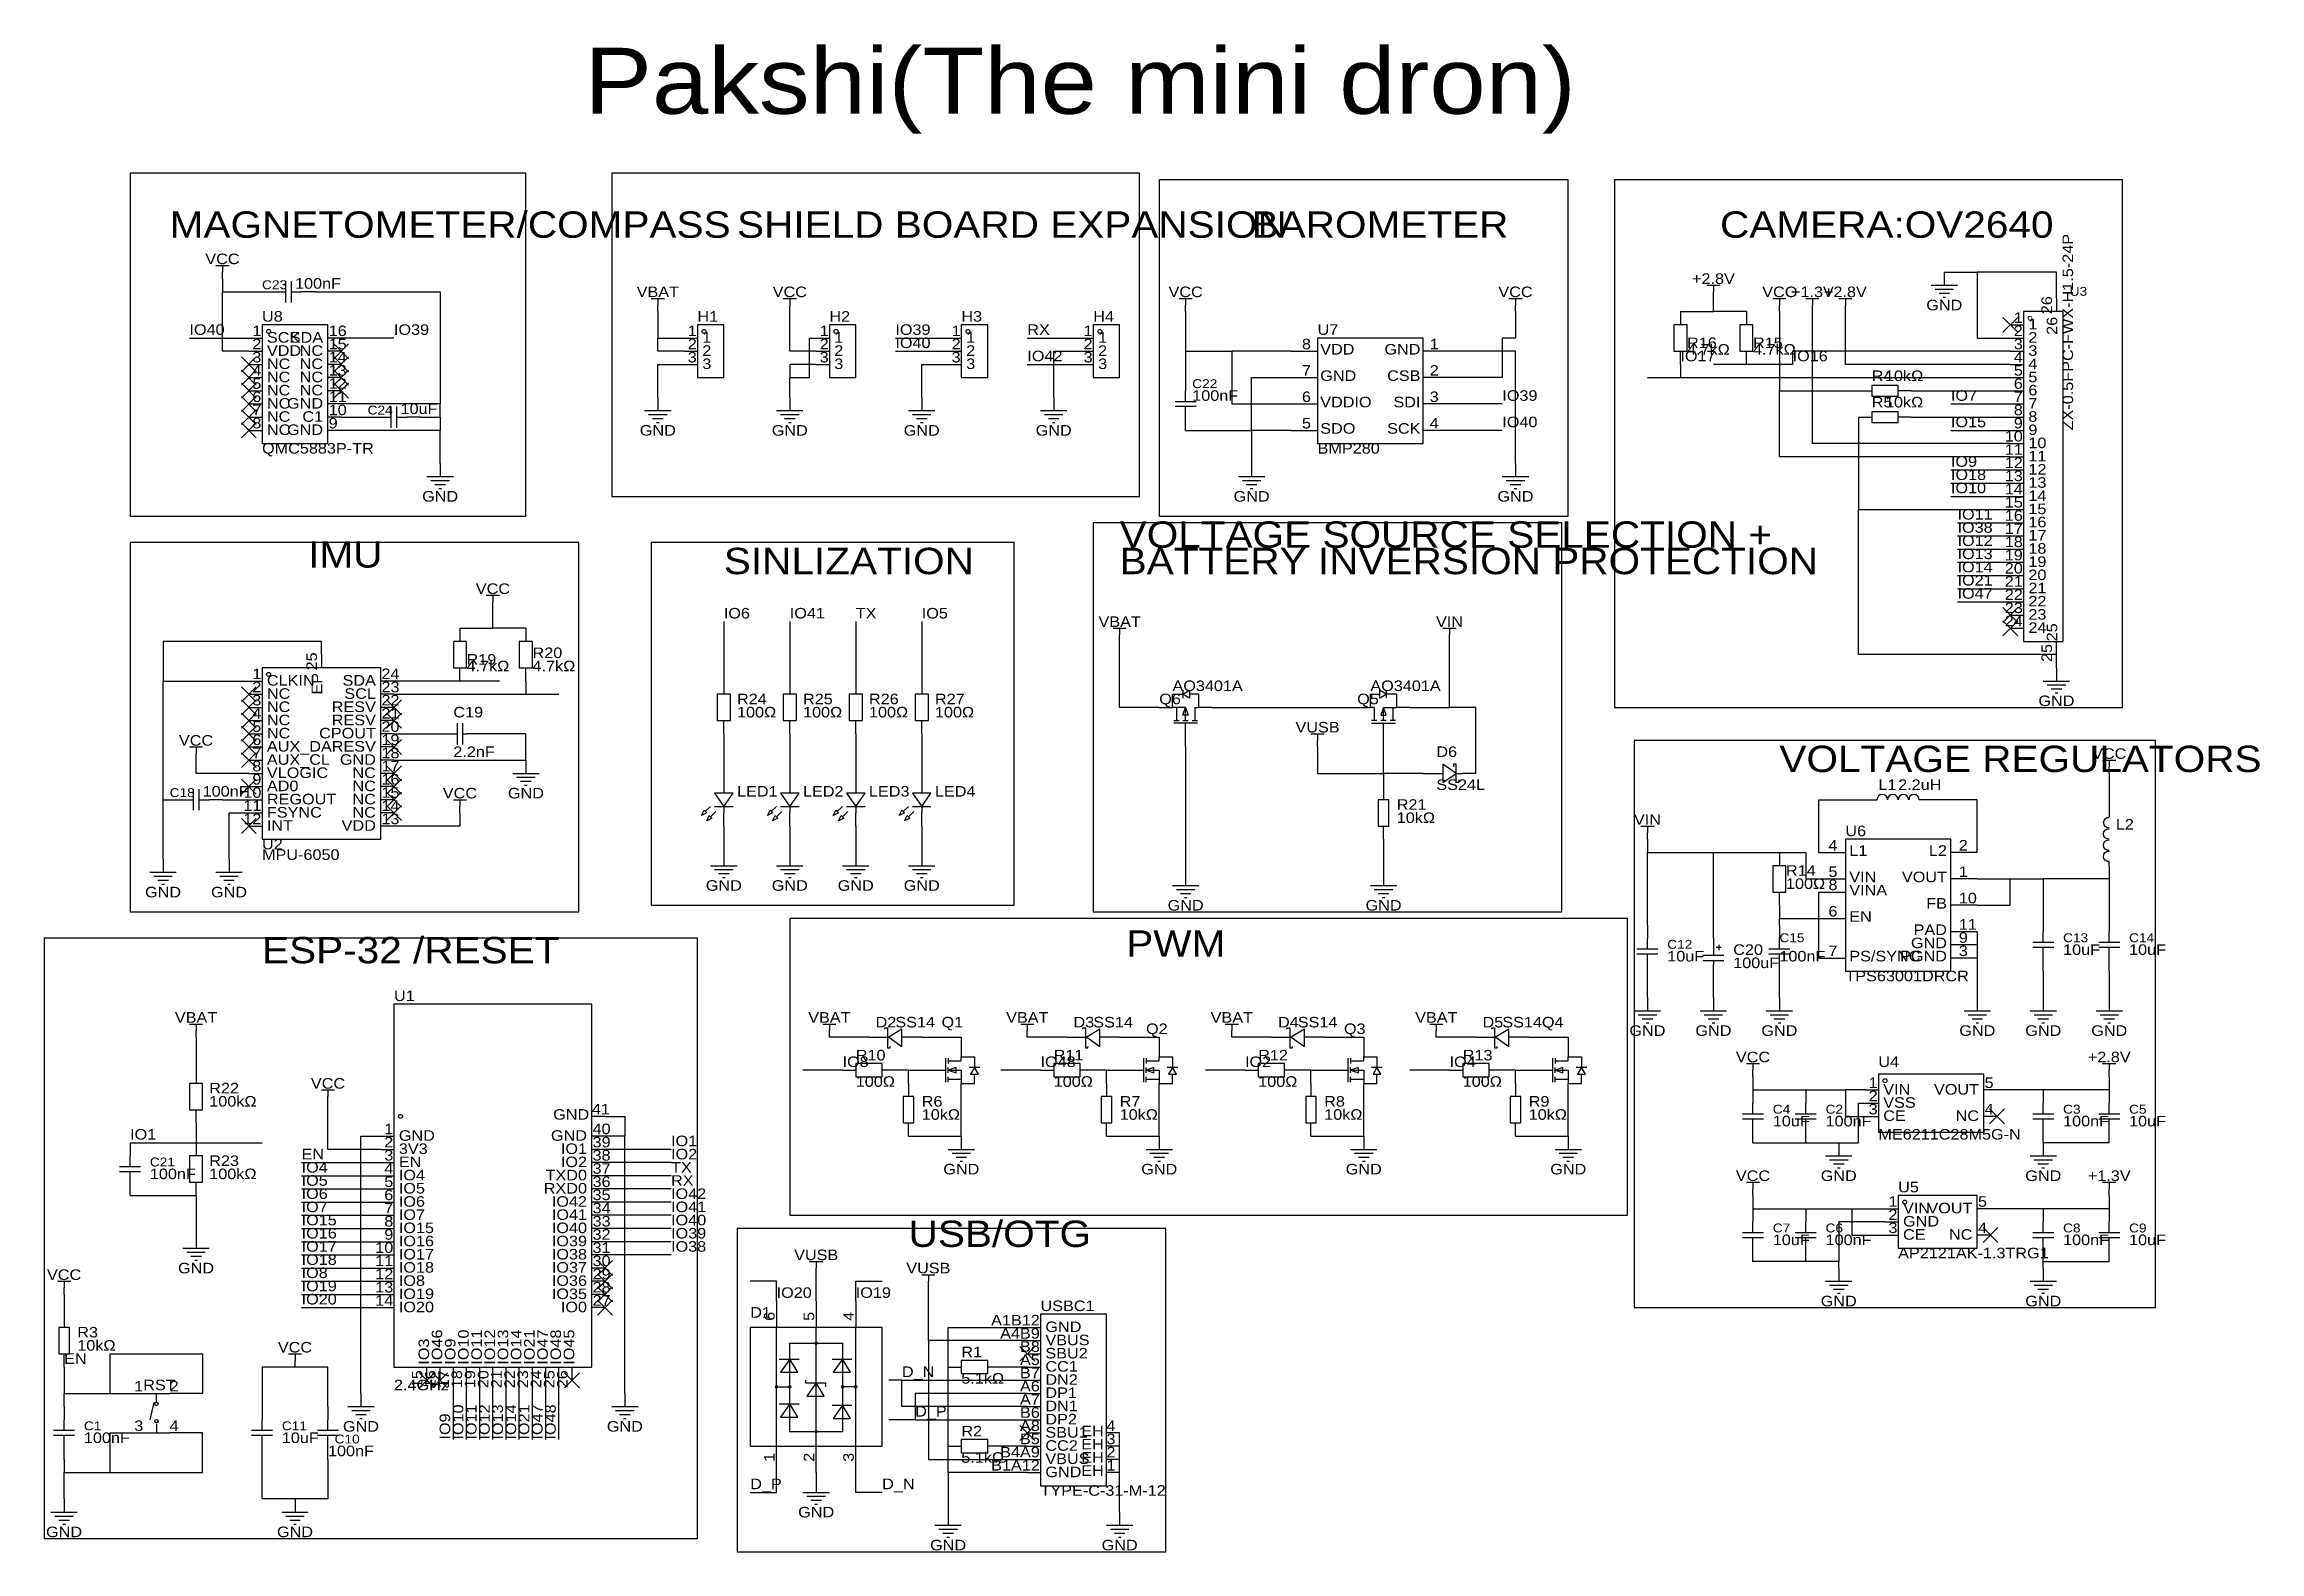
# Model space of a CAD drawing. Header units: millimetres. Extents: x 9 to 435, y 3 to 293.
import ezdxf
from ezdxf.enums import TextEntityAlignment as Align

# ---------------------------------------------------------------- set-up
doc = ezdxf.new("R2010")
doc.units = ezdxf.units.MM
doc.header["$MEASUREMENT"] = 0
doc.styles.get("Standard").update_dxf_attribs({"font": 'arial.ttf'})

msp = doc.modelspace()

# ---------------------------------------------------------------- texts
at = {"color": 1, "true_color": 0x000000, "width": 1.1}
msp.add_text('Pakshi(The mini dron)', height=12.7, dxfattribs=at).set_placement((208.28, 292.1), align=Align.TOP_CENTER)
for s, height, p in [('MAGNETOMETER/COMPASS', 5.08, (33.02, 254)), ('SHIELD BOARD EXPANSION', 5.08, (142.24, 254)), ('BAROMETER', 5.08, (241.3, 254)), ('CAMERA:OV2640', 5.08, (331.47, 254)), ('1', 2.03, (390.83, 237.26)), ('VDD', 2.032, (51.74, 232.18)), ('SCK', 2.032, (51.74, 234.72)), ('16', 2.032, (63.63, 235.99)), ('15', 2.032, (63.63, 233.45)), ('2', 2.03, (135.56, 232.18)), ('1', 2.03, (135.56, 234.72)), ('2', 2.03, (160.96, 232.18)), ('1', 2.03, (160.96, 234.72)), ('2', 2.03, (186.36, 232.18)), ('1', 2.03, (186.36, 234.72)), ('2', 2.03, (211.76, 232.18)), ('1', 2.03, (211.76, 234.72)), ('VDD', 2.032, (254.51, 232.43)), ('1', 2.03, (275.59, 233.45)), ('3', 2.03, (390.83, 232.18)), ('2', 2.03, (390.83, 234.72)), ('NC', 2.032, (51.74, 229.64)), ('14', 2.032, (63.63, 230.91)), ('13', 2.032, (63.63, 228.37)), ('3', 2.03, (135.56, 229.64)), ('3', 2.03, (160.96, 229.64)), ('3', 2.03, (186.36, 229.64)), ('3', 2.03, (211.76, 229.64)), ('2', 2.03, (275.59, 228.37)), ('4', 2.03, (390.83, 229.64)), ('NC', 2.032, (51.74, 227.1)), ('NC', 2.032, (51.74, 224.56)), ('12', 2.032, (63.63, 225.83)), ('GND', 2.032, (254.51, 227.35)), ('5', 2.03, (390.83, 227.1)), ('6', 2.03, (390.83, 224.56)), ('NC', 2.032, (51.74, 222.02)), ('NC', 2.032, (51.74, 219.48)), ('11', 2.032, (63.63, 223.29)), ('10', 2.032, (63.63, 220.75)), ('VDDIO', 2.032, (254.51, 222.27)), ('3', 2.03, (275.59, 223.29)), ('8', 2.03, (390.83, 219.48)), ('7', 2.03, (390.83, 222.02)), ('NC', 2.032, (51.74, 216.94)), ('9', 2.03, (63.63, 218.21)), ('SDO', 2.032, (254.51, 217.19)), ('4', 2.03, (275.59, 218.21)), ('9', 2.03, (390.83, 216.94)), ('10', 2.032, (390.83, 214.4)), ('11', 2.032, (390.83, 211.86)), ('12', 2.032, (390.83, 209.32)), ('13', 2.032, (390.83, 206.78)), ('14', 2.032, (390.83, 204.24)), ('VOLTAGE SOURCE SELECTION +', 5.08, (215.9, 194.31)), ('15', 2.032, (390.83, 201.7)), ('16', 2.032, (390.83, 199.16)), ('IMU', 5.08, (59.69, 190.5)), ('17', 2.032, (390.83, 196.62)), ('18', 2.032, (390.83, 194.08)), ('SINLIZATION', 5.08, (139.7, 189.23)), ('BATTERY INVERSION PROTECTION', 5.08, (215.9, 189.23)), ('19', 2.032, (390.83, 191.54)), ('20', 2.032, (390.83, 189)), ('21', 2.032, (390.83, 186.46)), ('22', 2.032, (390.83, 183.92)), ('23', 2.032, (390.83, 181.38)), ('24', 2.032, (390.83, 178.84)), ('CLKIN', 2.032, (51.74, 168.68)), ('24', 2.032, (73.79, 169.95)), ('NC', 2.032, (51.74, 166.14)), ('23', 2.032, (73.79, 167.41)), ('22', 2.032, (73.79, 164.87)), ('NC', 2.032, (51.74, 163.6)), ('NC', 2.032, (51.74, 161.06)), ('21', 2.032, (73.79, 162.33)), ('20', 2.032, (73.79, 159.79)), ('AUX_DA', 2.032, (51.74, 155.98)), ('NC', 2.032, (51.74, 158.52)), ('19', 2.032, (73.79, 157.25)), ('VOLTAGE REGULATORS', 5.08, (342.9, 151.13)), ('AUX_CL', 2.032, (51.74, 153.44)), ('VLOGIC', 2.032, (51.74, 150.9)), ('18', 2.032, (73.79, 154.71)), ('17', 2.032, (73.79, 152.17)), ('AD0', 2.032, (51.74, 148.36)), ('16', 2.032, (73.79, 149.63)), ('15', 2.032, (73.79, 147.09)), ('REGOUT', 2.032, (51.74, 145.82)), ('FSYNC', 2.032, (51.74, 143.28)), ('14', 2.032, (73.79, 144.55)), ('INT', 2.032, (51.74, 140.74)), ('13', 2.032, (73.79, 142.01)), ('L1', 2.032, (356.36, 135.91)), ('2', 2.03, (377.44, 136.93)), ('VIN', 2.032, (356.36, 130.83)), ('1', 2.03, (377.44, 131.85)), ('VINA', 2.032, (356.36, 128.29)), ('10', 2.032, (377.44, 126.77)), ('EN', 2.032, (356.36, 123.21)), ('11', 2.032, (377.44, 121.69)), ('ESP-32 /RESET', 5.08, (50.8, 114.3)), ('PWM', 5.08, (217.17, 115.57)), ('9', 2.03, (377.44, 119.15)), ('PS/SYNC', 2.032, (356.36, 115.59)), ('3', 2.03, (377.44, 116.61)), ('5', 2.03, (382.4, 91.21)), ('VIN', 2.032, (362.89, 89.94)), ('VSS', 2.032, (362.89, 87.4)), ('41', 2.032, (114.3, 86.13)), ('CE', 2.032, (362.89, 84.86)), ('4', 2.03, (382.4, 86.13)), ('3V3', 2.032, (77.14, 78.51)), ('GND', 2.032, (77.14, 81.05)), ('40', 2.032, (114.43, 82.32)), ('39', 2.032, (114.43, 79.78)), ('EN', 2.032, (77.14, 75.97)), ('38', 2.032, (114.43, 77.24)), ('37', 2.032, (114.43, 74.7)), ('IO4', 2.032, (77.14, 73.43)), ('IO5', 2.032, (77.14, 70.89)), ('36', 2.032, (114.43, 72.16)), ('IO6', 2.032, (77.14, 68.35)), ('IO7', 2.032, (77.14, 65.81)), ('35', 2.032, (114.43, 69.62)), ('34', 2.032, (114.43, 67.08)), ('VIN', 2.032, (366.7, 67.08)), ('5', 2.03, (381.13, 68.35)), ('IO15', 2.032, (77.14, 63.27)), ('33', 2.032, (114.43, 64.54)), ('32', 2.032, (114.43, 62)), ('USB/OTG', 5.08, (175.26, 59.69)), ('GND', 2.032, (366.7, 64.54)), ('CE', 2.032, (366.7, 62)), ('4', 2.03, (381.13, 63.27)), ('IO16', 2.032, (77.14, 60.73)), ('IO17', 2.032, (77.14, 58.19)), ('31', 2.032, (114.43, 59.46)), ('IO18', 2.032, (77.14, 55.65)), ('IO8', 2.032, (77.14, 53.11)), ('30', 2.032, (114.43, 56.92)), ('29', 2.032, (114.43, 54.38)), ('IO19', 2.032, (77.14, 50.57)), ('28', 2.032, (114.43, 51.84)), ('27', 2.032, (114.43, 49.3)), ('IO20', 2.032, (77.14, 48.03)), ('VBUS', 2.032, (201.6, 41.68)), ('GND', 2.032, (201.6, 44.22)), ('SBU2', 2.032, (201.6, 39.14)), ('CC1', 2.032, (201.6, 36.6)), ('2', 2.03, (33.02, 32.79)), ('DN2', 2.032, (201.6, 34.06)), ('DP1', 2.032, (201.6, 31.52)), ('DN1', 2.032, (201.6, 28.98)), ('4', 2.03, (33.02, 25.17)), ('SBU1', 2.032, (201.6, 23.9)), ('DP2', 2.032, (201.6, 26.44)), ('4', 2.03, (213.36, 25.17)), ('VBUS', 2.032, (201.6, 18.82)), ('CC2', 2.032, (201.6, 21.36)), ('3', 2.03, (213.36, 22.63)), ('2', 2.03, (213.36, 20.09)), ('GND', 2.032, (201.6, 16.28)), ('1', 2.03, (213.36, 17.55))]:
    msp.add_text(s, height=height, dxfattribs=at).set_placement(p, align=Align.BOTTOM_LEFT)
at = {"color": 1, "true_color": 0x000080, "width": 1.1}
msp.add_text('ZX-0.5FPC-FWX-H1.5-24P', height=2.032, rotation=90, dxfattribs=at).set_placement((400.05, 218.44), align=Align.BOTTOM_LEFT)
for s, p in [('VCC', (43.18, 251.46)), ('VCC', (43.18, 251.46)), ('+2.8V', (330.2, 247.65)), ('+2.8V', (330.2, 247.65)), ('VBAT', (127, 245.11)), ('VBAT', (127, 245.11)), ('VCC', (152.4, 245.11)), ('VCC', (152.4, 245.11)), ('VCC', (228.6, 245.11)), ('VCC', (228.6, 245.11)), ('VCC', (292.1, 245.11)), ('VCC', (292.1, 245.11)), ('VCC', (342.9, 245.11)), ('VCC', (342.9, 245.11)), ('+1.3V', (349.25, 245.11)), ('+1.3V', (349.25, 245.11)), ('+2.8V', (355.6, 245.11)), ('+2.8V', (355.6, 245.11)), ('GND', (374.65, 242.57)), ('GND', (374.65, 242.57)), ('GND', (127, 218.44)), ('GND', (127, 218.44)), ('GND', (152.4, 218.44)), ('GND', (152.4, 218.44)), ('GND', (177.8, 218.44)), ('GND', (177.8, 218.44)), ('GND', (203.2, 218.44)), ('GND', (203.2, 218.44)), ('GND', (85.09, 205.74)), ('GND', (85.09, 205.74)), ('GND', (241.3, 205.74)), ('GND', (241.3, 205.74)), ('GND', (292.1, 205.74)), ('GND', (292.1, 205.74)), ('VCC', (95.25, 187.96)), ('VCC', (95.25, 187.96)), ('VBAT', (215.9, 181.61)), ('VBAT', (215.9, 181.61)), ('VIN', (279.4, 181.61)), ('VIN', (279.4, 181.61)), ('GND', (396.24, 166.37)), ('GND', (396.24, 166.37)), ('VUSB', (254, 161.29)), ('VUSB', (254, 161.29)), ('VCC', (38.1, 158.75)), ('VCC', (38.1, 158.75)), ('VCC', (406.4, 156.21)), ('VCC', (406.4, 156.21)), ('VCC', (88.9, 148.59)), ('VCC', (88.9, 148.59)), ('GND', (101.6, 148.59)), ('GND', (101.6, 148.59)), ('VIN', (317.5, 143.51)), ('VIN', (317.5, 143.51)), ('GND', (31.75, 129.54)), ('GND', (31.75, 129.54)), ('GND', (44.45, 129.54)), ('GND', (44.45, 129.54)), ('GND', (139.7, 130.81)), ('GND', (139.7, 130.81)), ('GND', (152.4, 130.81)), ('GND', (152.4, 130.81)), ('GND', (165.1, 130.81)), ('GND', (165.1, 130.81)), ('GND', (177.8, 130.81)), ('GND', (177.8, 130.81)), ('GND', (228.6, 127)), ('GND', (228.6, 127)), ('GND', (266.7, 127)), ('GND', (266.7, 127)), ('VBAT', (38.1, 105.41)), ('VBAT', (38.1, 105.41)), ('VBAT', (160.02, 105.41)), ('VBAT', (160.02, 105.41)), ('VBAT', (198.12, 105.41)), ('VBAT', (198.12, 105.41)), ('VBAT', (237.49, 105.41)), ('VBAT', (237.49, 105.41)), ('VBAT', (276.86, 105.41)), ('VBAT', (276.86, 105.41)), ('GND', (317.5, 102.87)), ('GND', (317.5, 102.87)), ('GND', (330.2, 102.87)), ('GND', (330.2, 102.87)), ('GND', (342.9, 102.87)), ('GND', (342.9, 102.87)), ('GND', (381, 102.87)), ('GND', (381, 102.87)), ('GND', (393.7, 102.87)), ('GND', (393.7, 102.87)), ('GND', (406.4, 102.87)), ('GND', (406.4, 102.87)), ('VCC', (337.82, 97.79)), ('VCC', (337.82, 97.79)), ('+2.8V', (406.4, 97.79)), ('+2.8V', (406.4, 97.79)), ('VCC', (63.5, 92.71)), ('VCC', (63.5, 92.71)), ('GND', (185.42, 76.2)), ('GND', (185.42, 76.2)), ('GND', (223.52, 76.2)), ('GND', (223.52, 76.2)), ('GND', (262.89, 76.2)), ('GND', (262.89, 76.2)), ('GND', (302.26, 76.2)), ('GND', (302.26, 76.2)), ('VCC', (337.82, 74.93)), ('VCC', (337.82, 74.93)), ('GND', (354.33, 74.93)), ('GND', (354.33, 74.93)), ('GND', (393.7, 74.93)), ('GND', (393.7, 74.93)), ('+1.3V', (406.4, 74.93)), ('+1.3V', (406.4, 74.93)), ('VUSB', (157.48, 59.69)), ('VUSB', (157.48, 59.69)), ('VCC', (12.7, 55.88)), ('VCC', (12.7, 55.88)), ('GND', (38.1, 57.15)), ('GND', (38.1, 57.15)), ('VUSB', (179.07, 57.15)), ('VUSB', (179.07, 57.15)), ('GND', (354.33, 50.8)), ('GND', (354.33, 50.8)), ('GND', (393.7, 50.8)), ('GND', (393.7, 50.8)), ('VCC', (57.15, 41.91)), ('VCC', (57.15, 41.91)), ('GND', (69.85, 26.67)), ('GND', (69.85, 26.67)), ('GND', (120.65, 26.67)), ('GND', (120.65, 26.67)), ('GND', (157.48, 10.16)), ('GND', (157.48, 10.16)), ('GND', (12.7, 6.35)), ('GND', (12.7, 6.35)), ('GND', (57.15, 6.35)), ('GND', (57.15, 6.35)), ('GND', (182.88, 3.81)), ('GND', (182.88, 3.81)), ('GND', (215.9, 3.81)), ('GND', (215.9, 3.81))]:
    msp.add_text(s, height=2.032, dxfattribs=at).set_placement(p, align=Align.MIDDLE_CENTER)
for s, height, p in [('C23', 1.714, (50.8, 245.11)), ('100nF', 2.032, (57.15, 245.11)), ('U3', 1.714, (398.78, 243.84)), ('U8', 2.032, (50.8, 238.76)), ('H1', 2.032, (134.62, 238.76)), ('H2', 2.032, (160.02, 238.76)), ('H3', 2.032, (185.42, 238.76)), ('H4', 2.032, (210.82, 238.76)), ('U7', 2.032, (254, 236.22)), ('4.7kΩ', 2.032, (325.12, 232.41)), ('R16', 2.032, (325.12, 233.68)), ('4.7kΩ', 2.032, (337.82, 232.41)), ('R15', 2.032, (337.82, 233.68)), ('C22', 1.714, (229.87, 226.06)), ('100nF', 2.032, (229.87, 223.52)), ('R4', 2.032, (360.68, 227.33)), ('10kΩ', 2.032, (363.22, 227.33)), ('C24', 1.714, (71.12, 220.98)), ('10uF', 2.032, (77.47, 220.98)), ('R5', 2.032, (360.68, 222.25)), ('10kΩ', 2.032, (363.22, 222.25)), ('QMC5883P-TR', 2.032, (50.8, 213.36)), ('BMP280', 2.032, (254, 213.36)), ('R19', 2.032, (90.17, 172.72)), ('R20', 2.032, (102.87, 173.99)), ('4.7kΩ', 2.032, (90.17, 171.45)), ('4.7kΩ', 2.032, (102.87, 171.45)), ('R24', 2.032, (142.24, 165.1)), ('R25', 2.032, (154.94, 165.1)), ('R26', 2.032, (167.64, 165.1)), ('R27', 2.032, (180.34, 165.1)), ('Q6', 2.032, (223.52, 165.1)), ('AO3401A', 2.032, (226.06, 167.64)), ('Q5', 2.032, (261.62, 165.1)), ('AO3401A', 2.032, (264.16, 167.64)), ('C19', 2.032, (87.63, 162.56)), ('100Ω', 2.032, (142.24, 162.56)), ('100Ω', 2.032, (154.94, 162.56)), ('100Ω', 2.032, (167.64, 162.56)), ('100Ω', 2.032, (180.34, 162.56)), ('2.2nF', 2.032, (87.63, 154.94)), ('D6', 2.032, (276.86, 154.94)), ('C18', 1.714, (33.02, 147.32)), ('100nF', 2.032, (39.37, 147.32)), ('LED1', 2.032, (142.24, 147.32)), ('LED2', 2.032, (154.94, 147.32)), ('LED3', 2.032, (167.64, 147.32)), ('LED4', 2.032, (180.34, 147.32)), ('SS24L', 2.032, (276.86, 148.59)), ('L1', 2.032, (361.95, 148.59)), ('2.2uH', 2.032, (365.76, 148.59)), ('R21', 2.032, (269.24, 144.78)), ('10kΩ', 2.032, (269.24, 142.24)), ('U6', 2.032, (355.6, 139.7)), ('L2', 2.032, (407.67, 140.97)), ('U2', 2.032, (50.8, 137.16)), ('MPU-6050', 2.032, (50.8, 135.13)), ('100Ω', 2.032, (344.17, 129.54)), ('R14', 2.032, (344.17, 132.08)), ('C12', 1.714, (321.31, 118.11)), ('C20', 2.032, (334.01, 116.84)), ('C15', 1.714, (342.9, 119.38)), ('C13', 1.714, (397.51, 119.38)), ('10uF', 2.032, (397.51, 116.84)), ('C14', 1.714, (410.21, 119.38)), ('10uF', 2.032, (410.21, 116.84)), ('10uF', 2.032, (321.31, 115.57)), ('100uF', 2.032, (334.01, 114.3)), ('100nF', 2.032, (342.9, 115.57)), ('TPS63001DRCR', 2.032, (355.6, 111.76)), ('U1', 2.032, (76.2, 107.95)), ('D2', 2.032, (168.91, 102.87)), ('SS14', 2.032, (172.72, 102.87)), ('Q1', 2.032, (181.61, 102.87)), ('D3', 2.032, (207.01, 102.87)), ('SS14', 2.032, (210.82, 102.87)), ('Q2', 2.032, (220.98, 101.6)), ('D4', 2.032, (246.38, 102.87)), ('SS14', 2.032, (250.19, 102.87)), ('Q3', 2.032, (259.08, 101.6)), ('D5', 2.032, (285.75, 102.87)), ('SS14', 2.032, (289.56, 102.87)), ('Q4', 2.032, (297.18, 102.87)), ('R10', 2.032, (165.1, 96.52)), ('R11', 2.032, (203.2, 96.52)), ('R12', 2.032, (242.57, 96.52)), ('R13', 2.032, (281.94, 96.52)), ('100Ω', 2.032, (165.1, 91.44)), ('100Ω', 2.032, (203.2, 91.44)), ('100Ω', 2.032, (242.57, 91.44)), ('100Ω', 2.032, (281.94, 91.44)), ('U4', 2.032, (361.95, 95.25)), ('100kΩ', 2.032, (40.64, 87.63)), ('R22', 2.032, (40.64, 90.17)), ('R6', 2.032, (177.8, 87.63)), ('R7', 2.032, (215.9, 87.63)), ('R8', 2.032, (255.27, 87.63)), ('R9', 2.032, (294.64, 87.63)), ('10kΩ', 2.032, (177.8, 85.09)), ('10kΩ', 2.032, (215.9, 85.09)), ('10kΩ', 2.032, (255.27, 85.09)), ('10kΩ', 2.032, (294.64, 85.09)), ('C4', 1.714, (341.63, 86.36)), ('10uF', 2.032, (341.63, 83.82)), ('C2', 1.714, (351.79, 86.36)), ('100nF', 2.032, (351.79, 83.82)), ('C3', 1.714, (397.51, 86.36)), ('100nF', 2.032, (397.51, 83.82)), ('C5', 1.714, (410.21, 86.36)), ('10uF', 2.032, (410.21, 83.82)), ('ME6211C28M5G-N', 2.032, (361.95, 81.28)), ('C21', 1.714, (29.21, 76.2)), ('R23', 2.032, (40.64, 76.2)), ('100nF', 2.032, (29.21, 73.66)), ('100kΩ', 2.032, (40.64, 73.66)), ('U5', 2.032, (365.76, 71.12)), ('C7', 1.714, (341.63, 63.5)), ('C6', 1.714, (351.79, 63.5)), ('C8', 1.714, (397.51, 63.5)), ('C9', 1.714, (410.21, 63.5)), ('10uF', 2.032, (341.63, 60.96)), ('100nF', 2.032, (351.79, 60.96)), ('AP2121AK-1.3TRG1', 2.032, (365.76, 58.42)), ('100nF', 2.032, (397.51, 60.96)), ('10uF', 2.032, (410.21, 60.96)), ('D1', 2.032, (144.78, 46.99)), ('USBC1', 2.032, (200.66, 48.26)), ('10kΩ', 2.032, (15.24, 40.64)), ('R3', 2.032, (15.24, 43.18)), ('R1', 2.032, (185.42, 39.37)), ('RST', 2.032, (27.94, 33.02)), ('2.4GHz', 2.032, (76.2, 33.02)), ('5.1kΩ', 2.032, (185.42, 34.29)), ('C1', 1.714, (16.51, 25.4)), ('C11', 1.714, (54.61, 25.4)), ('R2', 2.032, (185.42, 24.13)), ('100nF', 2.032, (16.51, 22.86)), ('10uF', 2.032, (54.61, 22.86)), ('100nF', 2.032, (63.5, 20.32)), ('C10', 1.714, (64.77, 22.86)), ('5.1kΩ', 2.032, (185.42, 19.05)), ('TYPE-C-31-M-12', 2.032, (200.66, 12.7))]:
    msp.add_text(s, height=height, dxfattribs=at).set_placement(p, align=Align.BOTTOM_LEFT)
at = {"color": 1, "true_color": 0x000000, "width": 1.1}
for s, height, p in [('26', 2.032, (395.99, 240.81)), ('25', 2.032, (397, 177.82)), ('25', 2.032, (61.98, 172.23)), ('6', 2.03, (150.09, 46.99)), ('5', 2.03, (157.71, 46.99)), ('4', 2.03, (165.33, 46.99)), ('IO3', 2.032, (83.57, 38.55)), ('IO46', 2.032, (86.11, 38.55)), ('IO9', 2.032, (88.65, 38.55)), ('IO10', 2.032, (91.19, 38.55)), ('IO11', 2.032, (93.73, 38.55)), ('IO12', 2.032, (96.27, 38.55)), ('IO13', 2.032, (98.81, 38.55)), ('IO14', 2.032, (101.35, 38.55)), ('IO21', 2.032, (103.89, 38.55)), ('IO47', 2.032, (106.43, 38.55)), ('IO48', 2.032, (108.97, 38.55)), ('IO45', 2.032, (111.51, 38.55))]:
    msp.add_text(s, height=height, rotation=90, dxfattribs=at).set_placement(p, align=Align.BOTTOM_LEFT)
at = {"color": 1, "true_color": 0x0000ff, "width": 1.1}
for s, p in [('IO40', (36.83, 236.22)), ('IO39', (76.2, 236.22)), ('IO39', (172.72, 236.22)), ('RX', (198.12, 236.22)), ('IO40', (172.72, 233.68)), ('IO42', (198.12, 231.14)), ('IO17', (323.85, 231.14)), ('IO16', (345.44, 231.14)), ('IO39', (289.56, 223.52)), ('IO7', (375.92, 223.52)), ('IO40', (289.56, 218.44)), ('IO15', (375.92, 218.44)), ('IO9', (375.92, 210.82)), ('IO18', (375.92, 208.28)), ('IO10', (375.92, 205.74)), ('IO11', (377.19, 200.66)), ('IO38', (377.19, 198.12)), ('IO12', (377.19, 195.58)), ('IO13', (377.19, 193.04)), ('IO14', (377.19, 190.5)), ('IO21', (377.19, 187.96)), ('IO47', (377.19, 185.42)), ('IO6', (139.7, 181.61)), ('IO41', (152.4, 181.61)), ('TX', (165.1, 181.61)), ('IO5', (177.8, 181.61)), ('IO8', (162.56, 95.25)), ('IO48', (200.66, 95.25)), ('IO2', (240.03, 95.25)), ('IO4', (279.4, 95.25)), ('IO1', (25.4, 81.28)), ('IO1', (129.54, 80.01)), ('EN', (58.42, 77.47)), ('IO4', (58.42, 74.93)), ('TX', (129.54, 74.93)), ('IO2', (129.54, 77.47)), ('IO5', (58.42, 72.39)), ('IO6', (58.42, 69.85)), ('RX', (129.54, 72.39)), ('IO42', (129.54, 69.85)), ('IO7', (58.42, 67.31)), ('IO41', (129.54, 67.31)), ('IO15', (58.42, 64.77)), ('IO16', (58.42, 62.23)), ('IO40', (129.54, 64.77)), ('IO39', (129.54, 62.23)), ('IO17', (58.42, 59.69)), ('IO18', (58.42, 57.15)), ('IO38', (129.54, 59.69)), ('IO8', (58.42, 54.61)), ('IO19', (58.42, 52.07)), ('IO20', (58.42, 49.53)), ('IO20', (149.86, 50.8)), ('IO19', (165.1, 50.8)), ('EN', (12.7, 38.1)), ('D_N', (173.99, 35.56)), ('D_P', (176.53, 27.94)), ('D_P', (144.78, 13.97)), ('D_N', (170.18, 13.97))]:
    msp.add_text(s, height=2.032, dxfattribs=at).set_placement(p, align=Align.BOTTOM_LEFT)
at = {"color": 1, "true_color": 0x000000, "width": 1.1}
for s, height, p in [('1', 2.03, (389.76, 238.53)), ('2', 2.03, (50.67, 233.45)), ('1', 2.03, (50.67, 235.99)), ('SDA', 2.032, (62.56, 234.72)), ('NC', 2.032, (62.56, 232.18)), ('2', 2.03, (134.49, 233.45)), ('1', 2.03, (134.49, 235.99)), ('2', 2.03, (159.89, 233.45)), ('1', 2.03, (159.89, 235.99)), ('2', 2.03, (185.29, 233.45)), ('1', 2.03, (185.29, 235.99)), ('2', 2.03, (210.69, 233.45)), ('1', 2.03, (210.69, 235.99)), ('8', 2.03, (252.73, 233.45)), ('GND', 2.032, (273.81, 232.43)), ('3', 2.03, (389.76, 233.45)), ('2', 2.03, (389.76, 235.99)), ('4', 2.03, (50.67, 228.37)), ('3', 2.03, (50.67, 230.91)), ('NC', 2.032, (62.56, 229.64)), ('3', 2.03, (134.49, 230.91)), ('3', 2.03, (159.89, 230.91)), ('3', 2.03, (185.29, 230.91)), ('3', 2.03, (210.69, 230.91)), ('7', 2.03, (252.73, 228.37)), ('4', 2.03, (389.76, 230.91)), ('5', 2.03, (389.76, 228.37)), ('5', 2.03, (50.67, 225.83)), ('NC', 2.032, (62.56, 227.1)), ('NC', 2.032, (62.56, 224.56)), ('CSB', 2.032, (273.81, 227.35)), ('6', 2.03, (389.76, 225.83)), ('6', 2.03, (50.67, 223.29)), ('7', 2.03, (50.67, 220.75)), ('GND', 2.032, (62.56, 222.02)), ('C1', 2.032, (62.56, 219.48)), ('6', 2.03, (252.73, 223.29)), ('SDI', 2.032, (273.81, 222.27)), ('8', 2.03, (389.76, 220.75)), ('7', 2.03, (389.76, 223.29)), ('8', 2.03, (50.67, 218.21)), ('GND', 2.032, (62.56, 216.94)), ('5', 2.03, (252.73, 218.21)), ('SCK', 2.032, (273.81, 217.19)), ('10', 2.032, (389.76, 215.67)), ('9', 2.03, (389.76, 218.21)), ('11', 2.032, (389.76, 213.13)), ('12', 2.032, (389.76, 210.59)), ('13', 2.032, (389.76, 208.05)), ('14', 2.032, (389.76, 205.51)), ('15', 2.032, (389.76, 202.97)), ('16', 2.032, (389.76, 200.43)), ('17', 2.032, (389.76, 197.89)), ('18', 2.032, (389.76, 195.35)), ('20', 2.032, (389.76, 190.27)), ('19', 2.032, (389.76, 192.81)), ('21', 2.032, (389.76, 187.73)), ('22', 2.032, (389.76, 185.19)), ('23', 2.032, (389.76, 182.65)), ('24', 2.032, (389.76, 180.11)), ('1', 2.03, (50.67, 169.95)), ('SDA', 2.032, (72.72, 168.68)), ('3', 2.03, (50.67, 164.87)), ('2', 2.03, (50.67, 167.41)), ('SCL', 2.032, (72.72, 166.14)), ('4', 2.03, (50.67, 162.33)), ('5', 2.03, (50.67, 159.79)), ('RESV', 2.032, (72.72, 163.6)), ('RESV', 2.032, (72.72, 161.06)), ('6', 2.03, (50.67, 157.25)), ('CPOUT', 2.032, (72.72, 158.52)), ('RESV', 2.032, (72.72, 155.98)), ('8', 2.03, (50.67, 152.17)), ('7', 2.03, (50.67, 154.71)), ('GND', 2.032, (72.72, 153.44)), ('NC', 2.032, (72.72, 150.9)), ('10', 2.032, (50.67, 147.09)), ('9', 2.03, (50.67, 149.63)), ('NC', 2.032, (72.72, 148.36)), ('11', 2.032, (50.67, 144.55)), ('NC', 2.032, (72.72, 145.82)), ('NC', 2.032, (72.72, 143.28)), ('12', 2.032, (50.67, 142.01)), ('VDD', 2.032, (72.72, 140.74)), ('4', 2.03, (354.08, 136.93)), ('L2', 2.032, (375.16, 135.91)), ('5', 2.03, (354.08, 131.85)), ('VOUT', 2.032, (375.16, 130.83)), ('8', 2.03, (354.08, 129.31)), ('FB', 2.032, (375.16, 125.75)), ('6', 2.03, (354.08, 124.23)), ('GND', 2.032, (375.16, 118.13)), ('PAD', 2.032, (375.16, 120.67)), ('7', 2.03, (354.08, 116.61)), ('PGND', 2.032, (375.16, 115.59)), ('1', 2.03, (361.82, 91.21)), ('2', 2.03, (361.82, 88.67)), ('VOUT', 2.032, (381.33, 89.94)), ('GND', 2.032, (113.79, 85.11)), ('3', 2.03, (361.82, 86.13)), ('NC', 2.032, (381.33, 84.86)), ('2', 2.03, (76.07, 79.78)), ('1', 2.03, (76.07, 82.32)), ('GND', 2.032, (113.36, 81.05)), ('IO1', 2.032, (113.36, 78.51)), ('4', 2.03, (76.07, 74.7)), ('3', 2.03, (76.07, 77.24)), ('IO2', 2.032, (113.36, 75.97)), ('5', 2.03, (76.07, 72.16)), ('RXD0', 2.032, (113.36, 70.89)), ('TXD0', 2.032, (113.36, 73.43)), ('6', 2.03, (76.07, 69.62)), ('7', 2.03, (76.07, 67.08)), ('IO42', 2.032, (113.36, 68.35)), ('IO41', 2.032, (113.36, 65.81)), ('2', 2.03, (365.63, 65.81)), ('1', 2.03, (365.63, 68.35)), ('VOUT', 2.032, (380.06, 67.08)), ('8', 2.03, (76.07, 64.54)), ('9', 2.03, (76.07, 62)), ('IO40', 2.032, (113.36, 63.27)), ('3', 2.03, (365.63, 63.27)), ('NC', 2.032, (380.06, 62)), ('10', 2.032, (76.07, 59.46)), ('IO39', 2.032, (113.36, 60.73)), ('IO38', 2.032, (113.36, 58.19)), ('11', 2.032, (76.07, 56.92)), ('12', 2.032, (76.07, 54.38)), ('IO37', 2.032, (113.36, 55.65)), ('IO36', 2.032, (113.36, 53.11)), ('13', 2.032, (76.07, 51.84)), ('14', 2.032, (76.07, 49.3)), ('IO35', 2.032, (113.36, 50.57)), ('IO0', 2.032, (113.36, 48.03)), ('A1B12', 2.032, (200.53, 45.49)), ('A4B9', 2.032, (200.53, 42.95)), ('B8', 2.032, (200.53, 40.41)), ('A5', 2.032, (200.53, 37.87)), ('1', 2.03, (27.94, 32.79)), ('A6', 2.032, (200.53, 32.79)), ('B7', 2.032, (200.53, 35.33)), ('A7', 2.032, (200.53, 30.25)), ('B6', 2.032, (200.53, 27.71)), ('3', 2.03, (27.94, 25.17)), ('A8', 2.032, (200.53, 25.17)), ('EH', 2.032, (212.85, 24.15)), ('B4A9', 2.032, (200.53, 20.09)), ('B5', 2.032, (200.53, 22.63)), ('EH', 2.032, (212.85, 21.61)), ('EH', 2.032, (212.85, 19.07)), ('B1A12', 2.032, (200.53, 17.55)), ('EH', 2.032, (212.85, 16.53))]:
    msp.add_text(s, height=height, dxfattribs=at).set_placement(p, align=Align.BOTTOM_RIGHT)
for s, height, p in [('26', 2.032, (397, 240.31)), ('25', 2.032, (395.99, 177.31)), ('EP', 2.032, (62.99, 171.73)), ('15', 2.032, (82.3, 37.49)), ('16', 2.032, (84.84, 37.49)), ('17', 2.032, (87.38, 37.49)), ('18', 2.032, (89.92, 37.49)), ('19', 2.032, (92.46, 37.49)), ('20', 2.032, (95, 37.49)), ('21', 2.032, (97.54, 37.49)), ('22', 2.032, (100.08, 37.49)), ('23', 2.032, (102.62, 37.49)), ('24', 2.032, (105.16, 37.49)), ('25', 2.032, (107.7, 37.49)), ('26', 2.032, (110.24, 37.49)), ('1', 2.03, (150.09, 21.59)), ('2', 2.03, (157.71, 21.59)), ('3', 2.03, (165.33, 21.59))]:
    msp.add_text(s, height=height, rotation=90, dxfattribs=at).set_placement(p, align=Align.BOTTOM_RIGHT)
at = {"color": 1, "true_color": 0x0000ff, "width": 1.1}
for s, p in [('IO10', (90.17, 24.13)), ('IO11', (92.71, 24.13)), ('IO12', (95.25, 24.13)), ('IO13', (97.79, 24.13)), ('IO14', (100.33, 24.13)), ('IO21', (102.87, 24.13)), ('IO47', (105.41, 24.13)), ('IO48', (107.95, 24.13)), ('IO9', (87.63, 24.13))]:
    msp.add_text(s, height=2.032, rotation=90, dxfattribs=at).set_placement(p, align=Align.BOTTOM_LEFT)

# ---------------------------------------------------------------- linework, layer by layer
at = {"color": 1, "true_color": 0x000000}
for points in [[(25.4, 267.97), (25.4, 201.93), (101.6, 201.93), (101.6, 267.97)], [(118.11, 267.97), (118.11, 205.74), (219.71, 205.74), (219.71, 267.97)], [(223.52, 266.7), (223.52, 201.93), (302.26, 201.93), (302.26, 266.7)], [(311.15, 266.7), (311.15, 165.1), (408.94, 165.1), (408.94, 266.7)], [(210.82, 200.66), (210.82, 125.73), (300.99, 125.73), (300.99, 200.66)], [(25.4, 196.85), (25.4, 125.73), (111.76, 125.73), (111.76, 196.85)], [(125.73, 196.85), (125.73, 127), (195.58, 127), (195.58, 196.85)], [(314.96, 158.75), (314.96, 49.53), (415.29, 49.53), (415.29, 158.75)], [(152.4, 124.46), (152.4, 67.31), (313.69, 67.31), (313.69, 124.46)], [(8.89, 120.65), (8.89, 5.08), (134.62, 5.08), (134.62, 120.65)], [(142.24, 64.77), (142.24, 2.54), (224.79, 2.54), (224.79, 64.77)]]:
    msp.add_lwpolyline(points, close=True, dxfattribs=at)
at = {"color": 1, "true_color": 0xa00000}
for points in [[(41.91, 250.19), (44.45, 250.19)], [(43.18, 250.19), (43.18, 248.92)], [(53.34, 245.11), (55.37, 245.11)], [(55.37, 243.08), (55.37, 247.14)], [(56.39, 247.14), (56.39, 243.08)], [(56.39, 245.11), (58.42, 245.11)], [(125.73, 243.84), (128.27, 243.84)], [(127, 243.84), (127, 242.57)], [(151.13, 243.84), (153.67, 243.84)], [(152.4, 243.84), (152.4, 242.57)], [(227.33, 243.84), (229.87, 243.84)], [(228.6, 243.84), (228.6, 242.57)], [(290.83, 243.84), (293.37, 243.84)], [(292.1, 243.84), (292.1, 242.57)], [(328.93, 246.38), (331.47, 246.38)], [(330.2, 246.38), (330.2, 245.11)], [(341.63, 243.84), (344.17, 243.84)], [(342.9, 243.84), (342.9, 242.57)], [(347.98, 243.84), (350.52, 243.84)], [(349.25, 243.84), (349.25, 242.57)], [(354.33, 243.84), (356.87, 243.84)], [(355.6, 243.84), (355.6, 242.57)], [(372.11, 246.38), (377.19, 246.38)], [(372.87, 245.62), (376.43, 245.62)], [(373.63, 244.86), (375.67, 244.86)], [(374.4, 244.09), (374.9, 244.09)], [(228.6, 224.03), (228.6, 226.06)], [(75.69, 218.95), (75.69, 223.01)], [(76.71, 223.01), (76.71, 218.95)], [(124.46, 222.25), (129.54, 222.25)], [(149.86, 222.25), (154.94, 222.25)], [(175.26, 222.25), (180.34, 222.25)], [(200.66, 222.25), (205.74, 222.25)], [(226.57, 224.03), (230.63, 224.03)], [(230.63, 223.01), (226.57, 223.01)], [(228.6, 220.98), (228.6, 223.01)], [(73.66, 220.98), (75.69, 220.98)], [(76.71, 220.98), (78.74, 220.98)], [(125.22, 221.49), (128.78, 221.49)], [(125.98, 220.73), (128.02, 220.73)], [(126.75, 219.96), (127.25, 219.96)], [(150.62, 221.49), (154.18, 221.49)], [(151.38, 220.73), (153.42, 220.73)], [(152.15, 219.96), (152.65, 219.96)], [(176.02, 221.49), (179.58, 221.49)], [(176.78, 220.73), (178.82, 220.73)], [(177.55, 219.96), (178.05, 219.96)], [(201.42, 221.49), (204.98, 221.49)], [(202.18, 220.73), (204.22, 220.73)], [(202.95, 219.96), (203.45, 219.96)], [(82.55, 209.55), (87.63, 209.55)], [(238.76, 209.55), (243.84, 209.55)], [(289.56, 209.55), (294.64, 209.55)], [(83.31, 208.79), (86.87, 208.79)], [(84.07, 208.03), (86.11, 208.03)], [(84.84, 207.26), (85.34, 207.26)], [(239.52, 208.79), (243.08, 208.79)], [(240.28, 208.03), (242.32, 208.03)], [(241.05, 207.26), (241.55, 207.26)], [(290.32, 208.79), (293.88, 208.79)], [(291.08, 208.03), (293.12, 208.03)], [(291.85, 207.26), (292.35, 207.26)], [(93.98, 186.69), (96.52, 186.69)], [(95.25, 186.69), (95.25, 185.42)], [(214.63, 180.34), (217.17, 180.34)], [(215.9, 180.34), (215.9, 179.07)], [(278.13, 180.34), (280.67, 180.34)], [(279.4, 180.34), (279.4, 179.07)], [(226.06, 165.1), (226.06, 167.64), (228.09, 167.64)], [(228.09, 168.4), (228.09, 168.15), (228.09, 167.13), (228.09, 166.88)], [(230.38, 165.1), (231.14, 165.1), (231.14, 167.64), (229.36, 167.64)], [(264.92, 165.1), (264.16, 165.1), (264.16, 167.64), (265.94, 167.64)], [(267.21, 168.4), (267.21, 168.15), (267.21, 167.13), (267.21, 166.88)], [(269.24, 165.1), (269.24, 167.64), (267.21, 167.64)], [(393.7, 170.18), (398.78, 170.18)], [(394.46, 169.42), (398.02, 169.42)], [(395.22, 168.66), (397.26, 168.66)], [(395.99, 167.89), (396.49, 167.89)], [(228.6, 162.56), (228.6, 165.1), (226.06, 165.1)], [(226.31, 162.56), (227.33, 162.56)], [(226.82, 165.1), (226.82, 162.56)], [(228.09, 162.56), (229.11, 162.56)], [(229.87, 162.56), (230.89, 162.56)], [(230.38, 165.1), (230.38, 162.56)], [(265.43, 162.56), (264.41, 162.56)], [(264.92, 165.1), (264.92, 162.56)], [(267.21, 162.56), (266.19, 162.56)], [(266.7, 162.56), (266.7, 165.1), (269.24, 165.1)], [(268.99, 162.56), (267.97, 162.56)], [(268.48, 165.1), (268.48, 162.56)], [(87.63, 160.02), (88.39, 160.02)], [(88.39, 162.05), (88.39, 157.99)], [(89.41, 162.05), (89.41, 157.99)], [(89.41, 160.02), (90.17, 160.02)], [(230.89, 162.05), (226.31, 162.05)], [(228.6, 160.02), (228.6, 162.05)], [(252.73, 160.02), (255.27, 160.02)], [(254, 160.02), (254, 158.75)], [(264.41, 162.05), (268.99, 162.05)], [(266.7, 160.02), (266.7, 162.05)], [(36.83, 157.48), (39.37, 157.48)], [(38.1, 157.48), (38.1, 156.21)], [(281.18, 151.13), (281.18, 150.62), (280.67, 150.62), (280.67, 154.18), (280.16, 154.18), (280.16, 153.67)], [(405.13, 154.94), (407.67, 154.94)], [(406.4, 154.94), (406.4, 153.67)], [(37.59, 145.29), (37.59, 149.35)], [(38.61, 149.35), (38.61, 145.29)], [(99.06, 152.4), (104.14, 152.4)], [(99.82, 151.64), (103.38, 151.64)], [(100.58, 150.88), (102.62, 150.88)], [(101.35, 150.11), (101.85, 150.11)], [(139.7, 149.86), (139.7, 148.59)], [(152.4, 149.86), (152.4, 148.59)], [(165.1, 149.86), (165.1, 148.59)], [(177.8, 149.86), (177.8, 148.59)], [(276.86, 152.4), (278.13, 152.4)], [(280.67, 152.4), (281.94, 152.4)], [(35.56, 147.32), (37.59, 147.32)], [(38.61, 147.32), (40.64, 147.32)], [(87.63, 147.32), (90.17, 147.32)], [(88.9, 147.32), (88.9, 146.05)], [(137.16, 146.05), (136.14, 145.03)], [(138.18, 145.03), (137.16, 144.02)], [(137.92, 146.05), (141.48, 146.05)], [(139.7, 146.05), (139.7, 144.78)], [(149.86, 146.05), (148.84, 145.03)], [(150.88, 145.03), (149.86, 144.02)], [(150.62, 146.05), (154.18, 146.05)], [(152.4, 146.05), (152.4, 144.78)], [(162.56, 146.05), (161.54, 145.03)], [(163.58, 145.03), (162.56, 144.02)], [(163.32, 146.05), (166.88, 146.05)], [(165.1, 146.05), (165.1, 144.78)], [(175.26, 146.05), (174.24, 145.03)], [(176.28, 145.03), (175.26, 144.02)], [(176.02, 146.05), (179.58, 146.05)], [(177.8, 146.05), (177.8, 144.78)], [(316.23, 142.24), (318.77, 142.24)], [(317.5, 142.24), (317.5, 140.97)], [(406.38, 139.72), (405.97, 139.77), (405.61, 139.98), (405.37, 140.33), (405.29, 140.73), (405.37, 141.13), (405.61, 141.47), (405.97, 141.69), (406.38, 141.74)], [(406.38, 141.91), (405.97, 141.96), (405.62, 142.18), (405.39, 142.52), (405.31, 142.92), (405.39, 143.32), (405.62, 143.66), (405.97, 143.88), (406.39, 143.93)], [(406.38, 137.57), (405.97, 137.61), (405.61, 137.83), (405.37, 138.17), (405.29, 138.58), (405.37, 138.98), (405.61, 139.32), (405.97, 139.54), (406.38, 139.59)], [(406.38, 135.41), (405.97, 135.46), (405.61, 135.68), (405.37, 136.02), (405.29, 136.42), (405.38, 136.83), (405.61, 137.17), (405.97, 137.39), (406.39, 137.43)], [(29.21, 133.35), (34.29, 133.35)], [(29.97, 132.59), (33.53, 132.59)], [(41.91, 133.35), (46.99, 133.35)], [(42.67, 132.59), (46.23, 132.59)], [(137.16, 134.62), (142.24, 134.62)], [(137.92, 133.86), (141.48, 133.86)], [(138.68, 133.1), (140.72, 133.1)], [(139.45, 132.33), (139.95, 132.33)], [(149.86, 134.62), (154.94, 134.62)], [(150.62, 133.86), (154.18, 133.86)], [(151.38, 133.1), (153.42, 133.1)], [(152.15, 132.33), (152.65, 132.33)], [(162.56, 134.62), (167.64, 134.62)], [(163.32, 133.86), (166.88, 133.86)], [(164.08, 133.1), (166.12, 133.1)], [(164.85, 132.33), (165.35, 132.33)], [(175.26, 134.62), (180.34, 134.62)], [(176.02, 133.86), (179.58, 133.86)], [(176.78, 133.1), (178.82, 133.1)], [(177.55, 132.33), (178.05, 132.33)], [(30.73, 131.83), (32.77, 131.83)], [(31.5, 131.06), (32, 131.06)], [(43.43, 131.83), (45.47, 131.83)], [(44.2, 131.06), (44.7, 131.06)], [(226.06, 130.81), (231.14, 130.81)], [(226.82, 130.05), (230.38, 130.05)], [(227.58, 129.29), (229.62, 129.29)], [(228.35, 128.52), (228.85, 128.52)], [(264.16, 130.81), (269.24, 130.81)], [(264.92, 130.05), (268.48, 130.05)], [(265.68, 129.29), (267.72, 129.29)], [(266.45, 128.52), (266.95, 128.52)], [(317.5, 118.62), (317.5, 120.65)], [(342.9, 118.62), (342.9, 120.65)], [(391.67, 119.89), (395.73, 119.89)], [(393.7, 119.89), (393.7, 121.92)], [(404.37, 119.89), (408.43, 119.89)], [(406.4, 119.89), (406.4, 121.92)], [(315.47, 118.62), (319.53, 118.62)], [(319.53, 117.6), (315.47, 117.6)], [(317.5, 115.57), (317.5, 117.6)], [(332.23, 117.35), (328.17, 117.35)], [(332.23, 116.33), (328.17, 116.33)], [(330.2, 118.11), (330.2, 117.35)], [(330.2, 116.33), (330.2, 115.57)], [(331.72, 118.87), (330.71, 118.87)], [(331.22, 119.38), (331.22, 118.36)], [(340.87, 118.62), (344.93, 118.62)], [(344.93, 117.6), (340.87, 117.6)], [(342.9, 115.57), (342.9, 117.6)], [(395.73, 118.87), (391.67, 118.87)], [(393.7, 116.84), (393.7, 118.87)], [(408.43, 118.87), (404.37, 118.87)], [(406.4, 116.84), (406.4, 118.87)], [(314.96, 106.68), (320.04, 106.68)], [(327.66, 106.68), (332.74, 106.68)], [(340.36, 106.68), (345.44, 106.68)], [(378.46, 106.68), (383.54, 106.68)], [(391.16, 106.68), (396.24, 106.68)], [(403.86, 106.68), (408.94, 106.68)], [(36.83, 104.14), (39.37, 104.14)], [(38.1, 104.14), (38.1, 102.87)], [(158.75, 104.14), (161.29, 104.14)], [(160.02, 104.14), (160.02, 102.87)], [(170.69, 103.12), (170.69, 103.38), (171.2, 103.38), (171.2, 99.57), (171.7, 99.57), (171.7, 99.82)], [(196.85, 104.14), (199.39, 104.14)], [(198.12, 104.14), (198.12, 102.87)], [(208.79, 103.12), (208.79, 103.38), (209.3, 103.38), (209.3, 99.57), (209.8, 99.57), (209.8, 99.82)], [(236.22, 104.14), (238.76, 104.14)], [(237.49, 104.14), (237.49, 102.87)], [(248.16, 103.12), (248.16, 103.38), (248.67, 103.38), (248.67, 99.57), (249.17, 99.57), (249.17, 99.82)], [(275.59, 104.14), (278.13, 104.14)], [(276.86, 104.14), (276.86, 102.87)], [(287.53, 103.12), (287.53, 103.38), (288.04, 103.38), (288.04, 99.57), (288.54, 99.57), (288.54, 99.82)], [(315.72, 105.92), (319.28, 105.92)], [(316.48, 105.16), (318.52, 105.16)], [(317.25, 104.39), (317.75, 104.39)], [(328.42, 105.92), (331.98, 105.92)], [(329.18, 105.16), (331.22, 105.16)], [(329.95, 104.39), (330.45, 104.39)], [(341.12, 105.92), (344.68, 105.92)], [(341.88, 105.16), (343.92, 105.16)], [(342.65, 104.39), (343.15, 104.39)], [(379.22, 105.92), (382.78, 105.92)], [(379.98, 105.16), (382.02, 105.16)], [(380.75, 104.39), (381.25, 104.39)], [(391.92, 105.92), (395.48, 105.92)], [(392.68, 105.16), (394.72, 105.16)], [(393.45, 104.39), (393.95, 104.39)], [(404.62, 105.92), (408.18, 105.92)], [(405.38, 105.16), (407.42, 105.16)], [(406.15, 104.39), (406.65, 104.39)], [(180.34, 95.25), (182.37, 95.25)], [(182.37, 97.54), (182.37, 92.96)], [(182.88, 97.03), (185.42, 97.03), (185.42, 97.79), (187.96, 97.79), (187.96, 95.76)], [(182.88, 97.54), (182.88, 96.52)], [(182.88, 94.74), (182.88, 95.76)], [(182.88, 95.25), (185.42, 95.25), (185.42, 92.71), (187.96, 92.71), (187.96, 94.49)], [(182.88, 92.96), (182.88, 93.98)], [(188.98, 95.76), (188.47, 95.76), (187.45, 95.76), (186.94, 95.76)], [(218.44, 95.25), (220.47, 95.25)], [(220.47, 97.54), (220.47, 92.96)], [(220.98, 97.03), (223.52, 97.03), (223.52, 97.79), (226.06, 97.79), (226.06, 95.76)], [(220.98, 97.54), (220.98, 96.52)], [(220.98, 94.74), (220.98, 95.76)], [(220.98, 95.25), (223.52, 95.25), (223.52, 92.71), (226.06, 92.71), (226.06, 94.49)], [(220.98, 92.96), (220.98, 93.98)], [(227.08, 95.76), (226.57, 95.76), (225.55, 95.76), (225.04, 95.76)], [(257.81, 95.25), (259.84, 95.25)], [(259.84, 97.54), (259.84, 92.96)], [(260.35, 97.03), (262.89, 97.03), (262.89, 97.79), (265.43, 97.79), (265.43, 95.76)], [(260.35, 97.54), (260.35, 96.52)], [(260.35, 94.74), (260.35, 95.76)], [(260.35, 95.25), (262.89, 95.25), (262.89, 92.71), (265.43, 92.71), (265.43, 94.49)], [(260.35, 92.96), (260.35, 93.98)], [(266.45, 95.76), (265.94, 95.76), (264.92, 95.76), (264.41, 95.76)], [(297.18, 95.25), (299.21, 95.25)], [(299.21, 97.54), (299.21, 92.96)], [(299.72, 97.03), (302.26, 97.03), (302.26, 97.79), (304.8, 97.79), (304.8, 95.76)], [(299.72, 97.54), (299.72, 96.52)], [(299.72, 94.74), (299.72, 95.76)], [(299.72, 95.25), (302.26, 95.25), (302.26, 92.71), (304.8, 92.71), (304.8, 94.49)], [(299.72, 92.96), (299.72, 93.98)], [(305.82, 95.76), (305.31, 95.76), (304.29, 95.76), (303.78, 95.76)], [(336.55, 96.52), (339.09, 96.52)], [(337.82, 96.52), (337.82, 95.25)], [(405.13, 96.52), (407.67, 96.52)], [(406.4, 96.52), (406.4, 95.25)], [(62.23, 91.44), (64.77, 91.44)], [(63.5, 91.44), (63.5, 90.17)], [(185.42, 93.47), (182.88, 93.47)], [(223.52, 93.47), (220.98, 93.47)], [(262.89, 93.47), (260.35, 93.47)], [(302.26, 93.47), (299.72, 93.47)], [(335.79, 86.87), (339.85, 86.87)], [(339.85, 85.85), (335.79, 85.85)], [(337.82, 86.87), (337.82, 88.9)], [(337.82, 83.82), (337.82, 85.85)], [(345.95, 86.87), (350.01, 86.87)], [(350.01, 85.85), (345.95, 85.85)], [(347.98, 86.87), (347.98, 88.9)], [(347.98, 83.82), (347.98, 85.85)], [(391.67, 86.87), (395.73, 86.87)], [(395.73, 85.85), (391.67, 85.85)], [(393.7, 86.87), (393.7, 88.9)], [(393.7, 83.82), (393.7, 85.85)], [(404.37, 86.87), (408.43, 86.87)], [(408.43, 85.85), (404.37, 85.85)], [(406.4, 86.87), (406.4, 88.9)], [(406.4, 83.82), (406.4, 85.85)], [(25.4, 76.71), (25.4, 78.74)], [(182.88, 80.01), (187.96, 80.01)], [(183.64, 79.25), (187.2, 79.25)], [(184.4, 78.49), (186.44, 78.49)], [(185.17, 77.72), (185.67, 77.72)], [(220.98, 80.01), (226.06, 80.01)], [(221.74, 79.25), (225.3, 79.25)], [(222.5, 78.49), (224.54, 78.49)], [(223.27, 77.72), (223.77, 77.72)], [(260.35, 80.01), (265.43, 80.01)], [(261.11, 79.25), (264.67, 79.25)], [(261.87, 78.49), (263.91, 78.49)], [(262.64, 77.72), (263.14, 77.72)], [(299.72, 80.01), (304.8, 80.01)], [(300.48, 79.25), (304.04, 79.25)], [(301.24, 78.49), (303.28, 78.49)], [(302.01, 77.72), (302.51, 77.72)], [(351.79, 78.74), (356.87, 78.74)], [(352.55, 77.98), (356.11, 77.98)], [(353.31, 77.22), (355.35, 77.22)], [(391.16, 78.74), (396.24, 78.74)], [(391.92, 77.98), (395.48, 77.98)], [(392.68, 77.22), (394.72, 77.22)], [(23.37, 76.71), (27.43, 76.71)], [(27.43, 75.69), (23.37, 75.69)], [(25.4, 73.66), (25.4, 75.69)], [(336.55, 73.66), (339.09, 73.66)], [(337.82, 73.66), (337.82, 72.39)], [(354.08, 76.45), (354.58, 76.45)], [(393.45, 76.45), (393.95, 76.45)], [(405.13, 73.66), (407.67, 73.66)], [(406.4, 73.66), (406.4, 72.39)], [(335.79, 64.01), (339.85, 64.01)], [(337.82, 64.01), (337.82, 66.04)], [(345.95, 64.01), (350.01, 64.01)], [(347.98, 64.01), (347.98, 66.04)], [(391.67, 64.01), (395.73, 64.01)], [(393.7, 64.01), (393.7, 66.04)], [(404.37, 64.01), (408.43, 64.01)], [(406.4, 64.01), (406.4, 66.04)], [(35.56, 60.96), (40.64, 60.96)], [(36.32, 60.2), (39.88, 60.2)], [(339.85, 62.99), (335.79, 62.99)], [(337.82, 60.96), (337.82, 62.99)], [(350.01, 62.99), (345.95, 62.99)], [(347.98, 60.96), (347.98, 62.99)], [(395.73, 62.99), (391.67, 62.99)], [(393.7, 60.96), (393.7, 62.99)], [(408.43, 62.99), (404.37, 62.99)], [(406.4, 60.96), (406.4, 62.99)], [(37.08, 59.44), (39.12, 59.44)], [(37.85, 58.67), (38.35, 58.67)], [(156.21, 58.42), (158.75, 58.42)], [(157.48, 58.42), (157.48, 57.15)], [(177.8, 55.88), (180.34, 55.88)], [(179.07, 55.88), (179.07, 54.61)], [(11.43, 54.61), (13.97, 54.61)], [(12.7, 54.61), (12.7, 53.34)], [(351.79, 54.61), (356.87, 54.61)], [(352.55, 53.85), (356.11, 53.85)], [(353.31, 53.09), (355.35, 53.09)], [(354.08, 52.32), (354.58, 52.32)], [(391.16, 54.61), (396.24, 54.61)], [(391.92, 53.85), (395.48, 53.85)], [(392.68, 53.09), (394.72, 53.09)], [(393.45, 52.32), (393.95, 52.32)], [(149.86, 22.86), (149.86, 45.72)], [(157.48, 22.86), (157.48, 45.72)], [(165.1, 22.86), (165.1, 45.72)], [(55.88, 40.64), (58.42, 40.64)], [(57.15, 40.64), (57.15, 39.37)], [(150.37, 39.62), (154.18, 39.62)], [(160.53, 39.62), (164.34, 39.62)], [(149.86, 34.29), (152.4, 34.29)], [(155.45, 35.56), (155.45, 35.05), (159.26, 35.05), (159.26, 34.29)], [(165.1, 34.29), (162.56, 34.29)], [(27.94, 33.02), (33.02, 33.02)], [(29.97, 31.24), (29.21, 27.94)], [(30.48, 31.24), (30.48, 33.02)], [(67.31, 30.48), (72.39, 30.48)], [(118.11, 30.48), (123.19, 30.48)], [(150.37, 30.99), (154.18, 30.99)], [(160.53, 30.73), (164.34, 30.73)], [(10.67, 25.91), (14.73, 25.91)], [(12.7, 25.91), (12.7, 27.94)], [(30.48, 27.18), (30.48, 25.4)], [(48.77, 25.91), (52.83, 25.91)], [(50.8, 25.91), (50.8, 27.94)], [(61.47, 25.91), (65.53, 25.91)], [(63.5, 25.91), (63.5, 27.94)], [(68.07, 29.72), (71.63, 29.72)], [(68.83, 28.96), (70.87, 28.96)], [(69.6, 28.19), (70.1, 28.19)], [(118.87, 29.72), (122.43, 29.72)], [(119.63, 28.96), (121.67, 28.96)], [(120.4, 28.19), (120.9, 28.19)], [(14.73, 24.89), (10.67, 24.89)], [(12.7, 22.86), (12.7, 24.89)], [(27.94, 25.4), (33.02, 25.4)], [(52.83, 24.89), (48.77, 24.89)], [(50.8, 22.86), (50.8, 24.89)], [(65.53, 24.89), (61.47, 24.89)], [(63.5, 22.86), (63.5, 24.89)], [(154.94, 13.97), (160.02, 13.97)], [(155.7, 13.21), (159.26, 13.21)], [(10.16, 10.16), (15.24, 10.16)], [(10.92, 9.4), (14.48, 9.4)], [(11.68, 8.64), (13.72, 8.64)], [(54.61, 10.16), (59.69, 10.16)], [(55.37, 9.4), (58.93, 9.4)], [(56.13, 8.64), (58.17, 8.64)], [(156.46, 12.45), (158.5, 12.45)], [(157.23, 11.68), (157.73, 11.68)], [(12.45, 7.87), (12.95, 7.87)], [(56.9, 7.87), (57.4, 7.87)], [(180.34, 7.62), (185.42, 7.62)], [(181.1, 6.86), (184.66, 6.86)], [(181.86, 6.1), (183.9, 6.1)], [(182.63, 5.33), (183.13, 5.33)], [(213.36, 7.62), (218.44, 7.62)], [(214.12, 6.86), (217.68, 6.86)], [(214.88, 6.1), (216.92, 6.1)], [(215.65, 5.33), (216.15, 5.33)]]:
    msp.add_lwpolyline(points, dxfattribs=at)
at = {"color": 1, "true_color": 0x880000}
for points in [[(43.18, 247.65), (43.18, 248.92)], [(374.65, 248.92), (374.65, 246.38)], [(50.8, 245.11), (53.34, 245.11)], [(60.96, 245.11), (58.42, 245.11)], [(330.2, 243.84), (330.2, 245.11)], [(396.24, 243.84), (396.24, 241.3)], [(127, 241.3), (127, 242.57)], [(152.4, 241.3), (152.4, 242.57)], [(228.6, 241.3), (228.6, 242.57)], [(292.1, 241.3), (292.1, 242.57)], [(323.85, 241.3), (323.85, 238.76)], [(336.55, 241.3), (336.55, 238.76)], [(342.9, 241.3), (342.9, 242.57)], [(349.25, 241.3), (349.25, 242.57)], [(355.6, 241.3), (355.6, 242.57)], [(48.26, 236.22), (50.8, 236.22)], [(66.04, 236.22), (63.5, 236.22)], [(132.08, 236.22), (134.62, 236.22)], [(157.48, 236.22), (160.02, 236.22)], [(182.88, 236.22), (185.42, 236.22)], [(208.28, 236.22), (210.82, 236.22)], [(387.35, 238.76), (389.89, 238.76)], [(387.35, 236.22), (389.89, 236.22)], [(48.26, 233.68), (50.8, 233.68)], [(48.26, 231.14), (50.8, 231.14)], [(66.04, 233.68), (63.5, 233.68)], [(66.04, 231.14), (63.5, 231.14)], [(132.08, 233.68), (134.62, 233.68)], [(132.08, 231.14), (134.62, 231.14)], [(157.48, 233.68), (160.02, 233.68)], [(157.48, 231.14), (160.02, 231.14)], [(182.88, 233.68), (185.42, 233.68)], [(182.88, 231.14), (185.42, 231.14)], [(208.28, 233.68), (210.82, 233.68)], [(208.28, 231.14), (210.82, 231.14)], [(248.92, 233.68), (254, 233.68)], [(279.4, 233.68), (274.32, 233.68)], [(323.85, 231.14), (323.85, 233.68)], [(336.55, 231.14), (336.55, 233.68)], [(387.35, 233.68), (389.89, 233.68)], [(387.35, 231.14), (389.89, 231.14)], [(48.26, 228.6), (50.8, 228.6)], [(48.26, 226.06), (50.8, 226.06)], [(66.04, 228.6), (63.5, 228.6)], [(66.04, 226.06), (63.5, 226.06)], [(228.6, 228.6), (228.6, 226.06)], [(248.92, 228.6), (254, 228.6)], [(279.4, 228.6), (274.32, 228.6)], [(358.14, 226.06), (360.68, 226.06)], [(368.3, 226.06), (365.76, 226.06)], [(387.35, 228.6), (389.89, 228.6)], [(387.35, 226.06), (389.89, 226.06)], [(48.26, 223.52), (50.8, 223.52)], [(66.04, 223.52), (63.5, 223.52)], [(127, 224.79), (127, 222.25)], [(152.4, 224.79), (152.4, 222.25)], [(177.8, 224.79), (177.8, 222.25)], [(203.2, 224.79), (203.2, 222.25)], [(248.92, 223.52), (254, 223.52)], [(279.4, 223.52), (274.32, 223.52)], [(387.35, 223.52), (389.89, 223.52)], [(48.26, 220.98), (50.8, 220.98)], [(48.26, 218.44), (50.8, 218.44)], [(66.04, 220.98), (63.5, 220.98)], [(66.04, 218.44), (63.5, 218.44)], [(71.12, 220.98), (73.66, 220.98)], [(81.28, 220.98), (78.74, 220.98)], [(228.6, 218.44), (228.6, 220.98)], [(248.92, 218.44), (254, 218.44)], [(279.4, 218.44), (274.32, 218.44)], [(358.14, 220.98), (360.68, 220.98)], [(368.3, 220.98), (365.76, 220.98)], [(387.35, 220.98), (389.89, 220.98)], [(387.35, 218.44), (389.89, 218.44)], [(387.35, 215.9), (389.89, 215.9)], [(387.35, 213.36), (389.89, 213.36)], [(85.09, 212.09), (85.09, 209.55)], [(241.3, 212.09), (241.3, 209.55)], [(292.1, 212.09), (292.1, 209.55)], [(387.35, 210.82), (389.89, 210.82)], [(387.35, 208.28), (389.89, 208.28)], [(387.35, 205.74), (389.89, 205.74)], [(387.35, 203.2), (389.89, 203.2)], [(387.35, 200.66), (389.89, 200.66)], [(387.35, 198.12), (389.89, 198.12)], [(387.35, 195.58), (389.89, 195.58)], [(387.35, 193.04), (389.89, 193.04)], [(387.35, 190.5), (389.89, 190.5)], [(387.35, 187.96), (389.89, 187.96)], [(95.25, 184.15), (95.25, 185.42)], [(387.35, 185.42), (389.89, 185.42)], [(88.9, 180.34), (88.9, 177.8)], [(101.6, 180.34), (101.6, 177.8)], [(387.35, 182.88), (389.89, 182.88)], [(387.35, 180.34), (389.89, 180.34)], [(62.23, 175.26), (62.23, 172.72)], [(215.9, 177.8), (215.9, 179.07)], [(279.4, 177.8), (279.4, 179.07)], [(396.24, 175.26), (396.24, 177.8)], [(88.9, 170.18), (88.9, 172.72)], [(101.6, 170.18), (101.6, 172.72)], [(396.24, 172.72), (396.24, 170.18)], [(48.26, 170.18), (50.8, 170.18)], [(48.26, 167.64), (50.8, 167.64)], [(76.2, 170.18), (73.66, 170.18)], [(76.2, 167.64), (73.66, 167.64)], [(139.7, 170.18), (139.7, 167.64)], [(152.4, 170.18), (152.4, 167.64)], [(165.1, 170.18), (165.1, 167.64)], [(177.8, 170.18), (177.8, 167.64)], [(48.26, 165.1), (50.8, 165.1)], [(48.26, 162.56), (50.8, 162.56)], [(76.2, 165.1), (73.66, 165.1)], [(76.2, 162.56), (73.66, 162.56)], [(139.7, 160.02), (139.7, 162.56)], [(152.4, 160.02), (152.4, 162.56)], [(165.1, 160.02), (165.1, 162.56)], [(177.8, 160.02), (177.8, 162.56)], [(223.52, 165.1), (226.06, 165.1)], [(233.68, 165.1), (231.14, 165.1)], [(261.62, 165.1), (264.16, 165.1)], [(271.78, 165.1), (269.24, 165.1)], [(48.26, 160.02), (50.8, 160.02)], [(76.2, 160.02), (73.66, 160.02)], [(85.09, 160.02), (87.63, 160.02)], [(92.71, 160.02), (90.17, 160.02)], [(228.6, 157.48), (228.6, 160.02)], [(254, 157.48), (254, 158.75)], [(266.7, 157.48), (266.7, 160.02)], [(38.1, 154.94), (38.1, 156.21)], [(48.26, 157.48), (50.8, 157.48)], [(48.26, 154.94), (50.8, 154.94)], [(76.2, 157.48), (73.66, 157.48)], [(76.2, 154.94), (73.66, 154.94)], [(101.6, 154.94), (101.6, 152.4)], [(406.4, 152.4), (406.4, 153.67)], [(48.26, 152.4), (50.8, 152.4)], [(48.26, 149.86), (50.8, 149.86)], [(76.2, 152.4), (73.66, 152.4)], [(76.2, 149.86), (73.66, 149.86)], [(139.7, 152.4), (139.7, 149.86)], [(152.4, 152.4), (152.4, 149.86)], [(165.1, 152.4), (165.1, 149.86)], [(177.8, 152.4), (177.8, 149.86)], [(266.7, 149.86), (266.7, 147.32)], [(274.32, 152.4), (276.86, 152.4)], [(284.48, 152.4), (281.94, 152.4)], [(33.02, 147.32), (35.56, 147.32)], [(43.18, 147.32), (40.64, 147.32)], [(48.26, 147.32), (50.8, 147.32)], [(76.2, 147.32), (73.66, 147.32)], [(88.9, 144.78), (88.9, 146.05)], [(360.68, 147.32), (361.7, 147.32)], [(370.84, 147.32), (369.82, 147.32)], [(48.26, 144.78), (50.8, 144.78)], [(48.26, 142.24), (50.8, 142.24)], [(76.2, 144.78), (73.66, 144.78)], [(76.2, 142.24), (73.66, 142.24)], [(139.7, 142.24), (139.7, 144.78)], [(152.4, 142.24), (152.4, 144.78)], [(165.1, 142.24), (165.1, 144.78)], [(177.8, 142.24), (177.8, 144.78)], [(266.7, 139.7), (266.7, 142.24)], [(317.5, 139.7), (317.5, 140.97)], [(406.4, 144.78), (406.4, 144.02)], [(139.7, 137.16), (139.7, 134.62)], [(152.4, 137.16), (152.4, 134.62)], [(165.1, 137.16), (165.1, 134.62)], [(177.8, 137.16), (177.8, 134.62)], [(342.9, 137.16), (342.9, 134.62)], [(350.52, 137.16), (355.6, 137.16)], [(381, 137.16), (375.92, 137.16)], [(31.75, 135.89), (31.75, 133.35)], [(44.45, 135.89), (44.45, 133.35)], [(228.6, 133.35), (228.6, 130.81)], [(266.7, 133.35), (266.7, 130.81)], [(406.4, 134.62), (406.4, 135.38)], [(342.9, 127), (342.9, 129.54)], [(350.52, 132.08), (355.6, 132.08)], [(350.52, 129.54), (355.6, 129.54)], [(381, 132.08), (375.92, 132.08)], [(350.52, 124.46), (355.6, 124.46)], [(381, 127), (375.92, 127)], [(393.7, 124.46), (393.7, 121.92)], [(406.4, 124.46), (406.4, 121.92)], [(317.5, 123.19), (317.5, 120.65)], [(330.2, 120.65), (330.2, 118.11)], [(342.9, 123.19), (342.9, 120.65)], [(381, 121.92), (375.92, 121.92)], [(317.5, 113.03), (317.5, 115.57)], [(330.2, 113.03), (330.2, 115.57)], [(342.9, 113.03), (342.9, 115.57)], [(350.52, 116.84), (355.6, 116.84)], [(381, 119.38), (375.92, 119.38)], [(381, 116.84), (375.92, 116.84)], [(393.7, 114.3), (393.7, 116.84)], [(406.4, 114.3), (406.4, 116.84)], [(317.5, 109.22), (317.5, 106.68)], [(330.2, 109.22), (330.2, 106.68)], [(342.9, 109.22), (342.9, 106.68)], [(381, 109.22), (381, 106.68)], [(393.7, 109.22), (393.7, 106.68)], [(406.4, 109.22), (406.4, 106.68)], [(38.1, 101.6), (38.1, 102.87)], [(160.02, 101.6), (160.02, 102.87)], [(198.12, 101.6), (198.12, 102.87)], [(237.49, 101.6), (237.49, 102.87)], [(276.86, 101.6), (276.86, 102.87)], [(167.64, 101.6), (171.45, 101.6)], [(177.8, 101.6), (173.99, 101.6)], [(185.42, 100.33), (185.42, 97.79)], [(205.74, 101.6), (209.55, 101.6)], [(215.9, 101.6), (212.09, 101.6)], [(223.52, 100.33), (223.52, 97.79)], [(245.11, 101.6), (248.92, 101.6)], [(255.27, 101.6), (251.46, 101.6)], [(262.89, 100.33), (262.89, 97.79)], [(284.48, 101.6), (288.29, 101.6)], [(294.64, 101.6), (290.83, 101.6)], [(302.26, 100.33), (302.26, 97.79)], [(38.1, 95.25), (38.1, 92.71)], [(162.56, 95.25), (165.1, 95.25)], [(172.72, 95.25), (170.18, 95.25)], [(177.8, 95.25), (180.34, 95.25)], [(200.66, 95.25), (203.2, 95.25)], [(210.82, 95.25), (208.28, 95.25)], [(215.9, 95.25), (218.44, 95.25)], [(240.03, 95.25), (242.57, 95.25)], [(250.19, 95.25), (247.65, 95.25)], [(255.27, 95.25), (257.81, 95.25)], [(279.4, 95.25), (281.94, 95.25)], [(289.56, 95.25), (287.02, 95.25)], [(294.64, 95.25), (297.18, 95.25)], [(337.82, 93.98), (337.82, 95.25)], [(406.4, 93.98), (406.4, 95.25)], [(63.5, 88.9), (63.5, 90.17)], [(175.26, 92.71), (175.26, 90.17)], [(185.42, 90.17), (185.42, 92.71)], [(213.36, 92.71), (213.36, 90.17)], [(223.52, 90.17), (223.52, 92.71)], [(252.73, 92.71), (252.73, 90.17)], [(262.89, 90.17), (262.89, 92.71)], [(292.1, 92.71), (292.1, 90.17)], [(302.26, 90.17), (302.26, 92.71)], [(337.82, 91.44), (337.82, 88.9)], [(347.98, 91.44), (347.98, 88.9)], [(359.41, 91.44), (361.95, 91.44)], [(384.81, 91.44), (382.27, 91.44)], [(393.7, 91.44), (393.7, 88.9)], [(406.4, 91.44), (406.4, 88.9)], [(38.1, 85.09), (38.1, 87.63)], [(116.84, 86.36), (114.3, 86.36)], [(359.41, 88.9), (361.95, 88.9)], [(359.41, 86.36), (361.95, 86.36)], [(384.81, 86.36), (382.27, 86.36)], [(25.4, 81.28), (25.4, 78.74)], [(38.1, 81.28), (38.1, 78.74)], [(73.66, 82.55), (76.2, 82.55)], [(116.84, 82.55), (114.3, 82.55)], [(175.26, 82.55), (175.26, 85.09)], [(185.42, 82.55), (185.42, 80.01)], [(213.36, 82.55), (213.36, 85.09)], [(223.52, 82.55), (223.52, 80.01)], [(252.73, 82.55), (252.73, 85.09)], [(262.89, 82.55), (262.89, 80.01)], [(292.1, 82.55), (292.1, 85.09)], [(302.26, 82.55), (302.26, 80.01)], [(337.82, 81.28), (337.82, 83.82)], [(347.98, 81.28), (347.98, 83.82)], [(354.33, 81.28), (354.33, 78.74)], [(393.7, 81.28), (393.7, 83.82)], [(393.7, 81.28), (393.7, 78.74)], [(406.4, 81.28), (406.4, 83.82)], [(73.66, 80.01), (76.2, 80.01)], [(73.66, 77.47), (76.2, 77.47)], [(116.84, 80.01), (114.3, 80.01)], [(116.84, 77.47), (114.3, 77.47)], [(25.4, 71.12), (25.4, 73.66)], [(38.1, 71.12), (38.1, 73.66)], [(73.66, 74.93), (76.2, 74.93)], [(116.84, 74.93), (114.3, 74.93)], [(73.66, 72.39), (76.2, 72.39)], [(73.66, 69.85), (76.2, 69.85)], [(116.84, 72.39), (114.3, 72.39)], [(116.84, 69.85), (114.3, 69.85)], [(337.82, 71.12), (337.82, 72.39)], [(337.82, 68.58), (337.82, 66.04)], [(347.98, 68.58), (347.98, 66.04)], [(363.22, 68.58), (365.76, 68.58)], [(383.54, 68.58), (381, 68.58)], [(393.7, 68.58), (393.7, 66.04)], [(406.4, 71.12), (406.4, 72.39)], [(406.4, 68.58), (406.4, 66.04)], [(73.66, 67.31), (76.2, 67.31)], [(73.66, 64.77), (76.2, 64.77)], [(116.84, 67.31), (114.3, 67.31)], [(116.84, 64.77), (114.3, 64.77)], [(363.22, 66.04), (365.76, 66.04)], [(38.1, 63.5), (38.1, 60.96)], [(73.66, 62.23), (76.2, 62.23)], [(116.84, 62.23), (114.3, 62.23)], [(337.82, 58.42), (337.82, 60.96)], [(347.98, 58.42), (347.98, 60.96)], [(363.22, 63.5), (365.76, 63.5)], [(383.54, 63.5), (381, 63.5)], [(393.7, 58.42), (393.7, 60.96)], [(406.4, 58.42), (406.4, 60.96)], [(73.66, 59.69), (76.2, 59.69)], [(73.66, 57.15), (76.2, 57.15)], [(116.84, 59.69), (114.3, 59.69)], [(116.84, 57.15), (114.3, 57.15)], [(157.48, 55.88), (157.48, 57.15)], [(354.33, 57.15), (354.33, 54.61)], [(393.7, 57.15), (393.7, 54.61)], [(12.7, 52.07), (12.7, 53.34)], [(73.66, 54.61), (76.2, 54.61)], [(73.66, 52.07), (76.2, 52.07)], [(116.84, 54.61), (114.3, 54.61)], [(116.84, 52.07), (114.3, 52.07)], [(179.07, 53.34), (179.07, 54.61)], [(12.7, 48.26), (12.7, 45.72)], [(73.66, 49.53), (76.2, 49.53)], [(116.84, 49.53), (114.3, 49.53)], [(149.86, 50.8), (149.86, 45.72)], [(157.48, 50.8), (157.48, 45.72)], [(165.1, 50.8), (165.1, 45.72)], [(198.12, 45.72), (200.66, 45.72)], [(198.12, 43.18), (200.66, 43.18)], [(12.7, 38.1), (12.7, 40.64)], [(57.15, 38.1), (57.15, 39.37)], [(198.12, 40.64), (200.66, 40.64)], [(82.55, 35.56), (82.55, 38.1)], [(85.09, 35.56), (85.09, 38.1)], [(87.63, 35.56), (87.63, 38.1)], [(90.17, 35.56), (90.17, 38.1)], [(92.71, 35.56), (92.71, 38.1)], [(95.25, 35.56), (95.25, 38.1)], [(97.79, 35.56), (97.79, 38.1)], [(100.33, 35.56), (100.33, 38.1)], [(102.87, 35.56), (102.87, 38.1)], [(105.41, 35.56), (105.41, 38.1)], [(107.95, 35.56), (107.95, 38.1)], [(110.49, 35.56), (110.49, 38.1)], [(182.88, 38.1), (185.42, 38.1)], [(193.04, 38.1), (190.5, 38.1)], [(198.12, 38.1), (200.66, 38.1)], [(198.12, 35.56), (200.66, 35.56)], [(12.7, 30.48), (12.7, 27.94)], [(25.4, 33.02), (27.94, 33.02)], [(35.56, 33.02), (33.02, 33.02)], [(50.8, 30.48), (50.8, 27.94)], [(63.5, 30.48), (63.5, 27.94)], [(69.85, 33.02), (69.85, 30.48)], [(120.65, 33.02), (120.65, 30.48)], [(198.12, 33.02), (200.66, 33.02)], [(198.12, 30.48), (200.66, 30.48)], [(198.12, 27.94), (200.66, 27.94)], [(12.7, 20.32), (12.7, 22.86)], [(25.4, 25.4), (27.94, 25.4)], [(35.56, 25.4), (33.02, 25.4)], [(50.8, 20.32), (50.8, 22.86)], [(63.5, 20.32), (63.5, 22.86)], [(149.86, 17.78), (149.86, 22.86)], [(157.48, 17.78), (157.48, 22.86)], [(165.1, 17.78), (165.1, 22.86)], [(182.88, 22.86), (185.42, 22.86)], [(193.04, 22.86), (190.5, 22.86)], [(198.12, 25.4), (200.66, 25.4)], [(198.12, 22.86), (200.66, 22.86)], [(215.9, 25.4), (213.36, 25.4)], [(215.9, 22.86), (213.36, 22.86)], [(198.12, 20.32), (200.66, 20.32)], [(198.12, 17.78), (200.66, 17.78)], [(215.9, 20.32), (213.36, 20.32)], [(215.9, 17.78), (213.36, 17.78)], [(157.48, 16.51), (157.48, 13.97)], [(12.7, 12.7), (12.7, 10.16)], [(57.15, 12.7), (57.15, 10.16)], [(182.88, 10.16), (182.88, 7.62)], [(215.9, 10.16), (215.9, 7.62)]]:
    msp.add_lwpolyline(points, dxfattribs=at)
at = {"color": 1, "true_color": 0x008800}
for points in [[(43.18, 247.65), (43.18, 245.11)], [(374.65, 248.92), (381, 248.92)], [(396.24, 243.84), (396.24, 248.92), (381, 248.92), (381, 236.22), (387.35, 236.22)], [(48.26, 233.68), (43.18, 233.68), (43.18, 245.11), (50.8, 245.11)], [(60.96, 245.11), (85.09, 245.11), (85.09, 223.52)], [(323.85, 241.3), (330.2, 241.3), (330.2, 243.84)], [(127, 241.3), (127, 236.22)], [(157.48, 233.68), (152.4, 233.68), (152.4, 241.3)], [(228.6, 241.3), (228.6, 233.68), (237.49, 233.68)], [(292.1, 241.3), (292.1, 236.22), (289.56, 236.22), (289.56, 228.6), (279.4, 228.6)], [(336.55, 241.3), (330.2, 241.3)], [(342.9, 241.3), (342.9, 226.06)], [(387.35, 215.9), (349.25, 215.9), (349.25, 241.3)], [(387.35, 231.14), (355.6, 231.14), (355.6, 241.3)], [(36.83, 236.22), (48.26, 236.22)], [(76.2, 236.22), (66.04, 236.22)], [(132.08, 233.68), (127, 233.68), (127, 236.22), (132.08, 236.22)], [(152.4, 224.79), (152.4, 228.6), (156.21, 228.6), (156.21, 236.22), (157.48, 236.22)], [(172.72, 236.22), (182.88, 236.22)], [(198.12, 236.22), (208.28, 236.22)], [(127, 224.79), (127, 231.14), (132.08, 231.14)], [(157.48, 231.14), (152.4, 231.14), (152.4, 228.6)], [(172.72, 233.68), (182.88, 233.68)], [(177.8, 224.79), (177.8, 231.14), (182.88, 231.14)], [(198.12, 231.14), (208.28, 231.14)], [(203.2, 224.79), (203.2, 233.68), (208.28, 233.68)], [(228.6, 233.68), (228.6, 228.6)], [(248.92, 233.68), (237.49, 233.68), (237.49, 223.52), (248.92, 223.52)], [(292.1, 212.09), (292.1, 233.68), (279.4, 233.68)], [(323.85, 231.14), (323.85, 228.6), (387.35, 228.6)], [(387.35, 233.68), (345.44, 233.68), (345.44, 231.14), (336.55, 231.14), (330.2, 231.14)], [(228.6, 218.44), (241.3, 218.44), (241.3, 228.6), (248.92, 228.6)], [(317.5, 228.6), (323.85, 228.6)], [(387.35, 213.36), (342.9, 213.36), (342.9, 226.06), (358.14, 226.06)], [(368.3, 226.06), (387.35, 226.06)], [(85.09, 220.98), (85.09, 223.52), (66.04, 223.52)], [(289.56, 223.52), (279.4, 223.52)], [(375.92, 223.52), (387.35, 223.52)], [(66.04, 220.98), (71.12, 220.98)], [(85.09, 212.09), (85.09, 218.44), (66.04, 218.44)], [(81.28, 220.98), (85.09, 220.98), (85.09, 218.44)], [(248.92, 218.44), (241.3, 218.44), (241.3, 212.09)], [(289.56, 218.44), (279.4, 218.44)], [(358.14, 220.98), (358.14, 203.2)], [(368.3, 220.98), (387.35, 220.98)], [(375.92, 218.44), (387.35, 218.44)], [(375.92, 210.82), (387.35, 210.82)], [(375.92, 208.28), (387.35, 208.28)], [(375.92, 205.74), (387.35, 205.74)], [(396.24, 172.72), (396.24, 175.26), (358.14, 175.26), (358.14, 203.2), (387.35, 203.2)], [(377.19, 200.66), (387.35, 200.66)], [(377.19, 198.12), (387.35, 198.12)], [(377.19, 195.58), (387.35, 195.58)], [(377.19, 193.04), (387.35, 193.04)], [(377.19, 190.5), (387.35, 190.5)], [(377.19, 187.96), (387.35, 187.96)], [(88.9, 180.34), (95.25, 180.34), (95.25, 184.15)], [(377.19, 185.42), (387.35, 185.42)], [(101.6, 180.34), (95.25, 180.34)], [(139.7, 181.61), (139.7, 170.18)], [(152.4, 181.61), (152.4, 170.18)], [(165.1, 181.61), (165.1, 170.18)], [(177.8, 181.61), (177.8, 170.18)], [(62.23, 175.26), (62.23, 177.8), (31.75, 177.8), (31.75, 170.18)], [(223.52, 165.1), (215.9, 165.1), (215.9, 177.8)], [(284.48, 152.4), (284.48, 165.1), (279.4, 165.1), (279.4, 177.8)], [(31.75, 147.32), (31.75, 170.18), (48.26, 170.18)], [(96.52, 170.18), (88.9, 170.18), (76.2, 170.18)], [(76.2, 167.64), (101.6, 167.64)], [(101.6, 170.18), (101.6, 167.64), (107.95, 167.64)], [(233.68, 165.1), (261.62, 165.1)], [(271.78, 165.1), (279.4, 165.1)], [(76.2, 160.02), (85.09, 160.02)], [(76.2, 154.94), (101.6, 154.94), (101.6, 160.02), (92.71, 160.02)], [(139.7, 160.02), (139.7, 152.4)], [(152.4, 160.02), (152.4, 152.4)], [(165.1, 160.02), (165.1, 152.4)], [(177.8, 160.02), (177.8, 152.4)], [(48.26, 152.4), (38.1, 152.4), (38.1, 154.94)], [(228.6, 157.48), (228.6, 133.35)], [(254, 157.48), (254, 152.4), (266.7, 152.4), (266.7, 149.86)], [(274.32, 152.4), (266.7, 152.4), (266.7, 157.48)], [(406.4, 152.4), (406.4, 144.78)], [(31.75, 135.89), (31.75, 147.32), (33.02, 147.32)], [(43.18, 147.32), (48.26, 147.32)], [(350.52, 137.16), (350.52, 147.32), (360.68, 147.32)], [(381, 137.16), (381, 147.32), (370.84, 147.32)], [(44.45, 135.89), (44.45, 144.78), (48.26, 144.78)], [(88.9, 144.78), (88.9, 142.24), (76.2, 142.24)], [(139.7, 142.24), (139.7, 137.16)], [(152.4, 142.24), (152.4, 137.16)], [(165.1, 142.24), (165.1, 137.16)], [(177.8, 142.24), (177.8, 137.16)], [(266.7, 139.7), (266.7, 133.35)], [(317.5, 139.7), (317.5, 137.16), (330.2, 137.16)], [(317.5, 123.19), (317.5, 137.16)], [(330.2, 120.65), (330.2, 137.16), (342.9, 137.16), (347.98, 137.16), (347.98, 132.08), (350.52, 132.08)], [(406.4, 134.62), (406.4, 132.08), (393.7, 132.08), (393.7, 124.46)], [(342.9, 127), (342.9, 124.46), (350.52, 124.46), (350.52, 129.54)], [(381, 127), (387.35, 127), (387.35, 132.08), (393.7, 132.08)], [(381, 132.08), (387.35, 132.08)], [(406.4, 132.08), (406.4, 124.46)], [(342.9, 123.19), (342.9, 124.46)], [(350.52, 116.84), (350.52, 124.46)], [(381, 121.92), (381, 119.38), (381, 116.84), (381, 109.22)], [(317.5, 109.22), (317.5, 113.03)], [(330.2, 109.22), (330.2, 113.03)], [(342.9, 109.22), (342.9, 113.03)], [(393.7, 114.3), (393.7, 109.22)], [(406.4, 114.3), (406.4, 109.22)], [(38.1, 101.6), (38.1, 95.25)], [(167.64, 101.6), (160.02, 101.6)], [(177.8, 101.6), (185.42, 101.6), (185.42, 100.33)], [(205.74, 101.6), (198.12, 101.6)], [(215.9, 101.6), (223.52, 101.6), (223.52, 100.33)], [(245.11, 101.6), (237.49, 101.6)], [(255.27, 101.6), (262.89, 101.6), (262.89, 100.33)], [(284.48, 101.6), (276.86, 101.6)], [(294.64, 101.6), (302.26, 101.6), (302.26, 100.33)], [(162.56, 95.25), (154.94, 95.25)], [(175.26, 92.71), (175.26, 95.25), (172.72, 95.25)], [(175.26, 95.25), (177.8, 95.25)], [(200.66, 95.25), (193.04, 95.25)], [(213.36, 95.25), (210.82, 95.25)], [(213.36, 92.71), (213.36, 95.25), (215.9, 95.25)], [(240.03, 95.25), (232.41, 95.25)], [(252.73, 95.25), (250.19, 95.25)], [(252.73, 92.71), (252.73, 95.25), (255.27, 95.25)], [(279.4, 95.25), (271.78, 95.25)], [(292.1, 95.25), (289.56, 95.25)], [(292.1, 92.71), (292.1, 95.25), (294.64, 95.25)], [(337.82, 93.98), (337.82, 91.44), (347.98, 91.44), (355.6, 91.44)], [(406.4, 93.98), (406.4, 91.44), (393.7, 91.44), (384.81, 91.44)], [(175.26, 82.55), (185.42, 82.55), (185.42, 90.17)], [(213.36, 82.55), (223.52, 82.55), (223.52, 90.17)], [(252.73, 82.55), (262.89, 82.55), (262.89, 90.17)], [(292.1, 82.55), (302.26, 82.55), (302.26, 90.17)], [(359.41, 91.44), (355.6, 91.44), (355.6, 86.36), (359.41, 86.36)], [(73.66, 80.01), (63.5, 80.01), (63.5, 88.9)], [(116.84, 86.36), (120.65, 86.36), (120.65, 82.55)], [(337.82, 81.28), (347.98, 81.28), (354.33, 81.28), (358.14, 81.28), (358.14, 88.9), (359.41, 88.9)], [(25.4, 81.28), (38.1, 81.28), (50.8, 81.28)], [(38.1, 85.09), (38.1, 81.28)], [(69.85, 33.02), (69.85, 82.55), (73.66, 82.55)], [(120.65, 33.02), (120.65, 82.55), (116.84, 82.55)], [(406.4, 81.28), (393.7, 81.28)], [(58.42, 77.47), (73.66, 77.47)], [(129.54, 80.01), (116.84, 80.01)], [(129.54, 77.47), (116.84, 77.47)], [(58.42, 74.93), (73.66, 74.93)], [(129.54, 74.93), (116.84, 74.93)], [(25.4, 71.12), (38.1, 71.12), (38.1, 63.5)], [(58.42, 72.39), (73.66, 72.39)], [(58.42, 69.85), (73.66, 69.85)], [(129.54, 72.39), (116.84, 72.39)], [(129.54, 69.85), (116.84, 69.85)], [(337.82, 71.12), (337.82, 68.58), (347.98, 68.58), (356.87, 68.58), (356.87, 63.5), (363.22, 63.5)], [(356.87, 68.58), (363.22, 68.58)], [(406.4, 71.12), (406.4, 68.58), (393.7, 68.58), (383.54, 68.58)], [(58.42, 67.31), (73.66, 67.31)], [(58.42, 64.77), (73.66, 64.77)], [(129.54, 67.31), (116.84, 67.31)], [(129.54, 64.77), (116.84, 64.77)], [(363.22, 66.04), (354.33, 66.04), (354.33, 58.42)], [(58.42, 62.23), (73.66, 62.23)], [(129.54, 62.23), (116.84, 62.23)], [(58.42, 59.69), (73.66, 59.69)], [(58.42, 57.15), (73.66, 57.15)], [(129.54, 59.69), (116.84, 59.69)], [(157.48, 50.8), (157.48, 55.88)], [(354.33, 57.15), (354.33, 58.42), (347.98, 58.42), (337.82, 58.42)], [(393.7, 57.15), (393.7, 58.42), (406.4, 58.42)], [(12.7, 52.07), (12.7, 48.26)], [(58.42, 54.61), (73.66, 54.61)], [(58.42, 52.07), (73.66, 52.07)], [(149.86, 50.8), (149.86, 54.61), (144.78, 54.61)], [(165.1, 50.8), (165.1, 54.61), (170.18, 54.61)], [(179.07, 43.18), (179.07, 53.34)], [(58.42, 49.53), (73.66, 49.53)], [(198.12, 43.18), (179.07, 43.18), (179.07, 20.32), (198.12, 20.32)], [(182.88, 17.78), (182.88, 22.86), (182.88, 38.1), (182.88, 45.72), (198.12, 45.72)], [(12.7, 38.1), (12.7, 33.02), (21.59, 33.02), (21.59, 40.64), (39.37, 40.64), (39.37, 33.02), (35.56, 33.02)], [(63.5, 30.48), (63.5, 38.1), (57.15, 38.1), (50.8, 38.1), (50.8, 30.48)], [(87.63, 24.13), (87.63, 35.56)], [(90.17, 24.13), (90.17, 35.56)], [(92.71, 24.13), (92.71, 35.56)], [(95.25, 24.13), (95.25, 35.56)], [(97.79, 24.13), (97.79, 35.56)], [(100.33, 24.13), (100.33, 35.56)], [(102.87, 24.13), (102.87, 35.56)], [(105.41, 24.13), (105.41, 35.56)], [(107.95, 24.13), (107.95, 35.56)], [(173.99, 35.56), (171.45, 35.56)], [(198.12, 30.48), (173.99, 30.48), (173.99, 35.56), (198.12, 35.56)], [(198.12, 38.1), (193.04, 38.1)], [(12.7, 30.48), (12.7, 33.02)], [(21.59, 33.02), (25.4, 33.02)], [(198.12, 33.02), (176.53, 33.02), (176.53, 27.94), (198.12, 27.94)], [(176.53, 27.94), (171.45, 27.94)], [(12.7, 20.32), (12.7, 17.78), (21.59, 17.78), (39.37, 17.78), (39.37, 25.4), (35.56, 25.4)], [(21.59, 17.78), (21.59, 25.4), (25.4, 25.4)], [(198.12, 22.86), (193.04, 22.86)], [(215.9, 10.16), (215.9, 17.78), (215.9, 20.32), (215.9, 22.86), (215.9, 25.4)], [(12.7, 12.7), (12.7, 17.78)], [(63.5, 20.32), (63.5, 12.7), (57.15, 12.7), (50.8, 12.7), (50.8, 20.32)], [(144.78, 13.97), (149.86, 13.97), (149.86, 17.78)], [(157.48, 17.78), (157.48, 16.51)], [(170.18, 13.97), (165.1, 13.97), (165.1, 17.78)], [(198.12, 17.78), (182.88, 17.78), (182.88, 10.16)]]:
    msp.add_lwpolyline(points, dxfattribs=at)
at = {"color": 1, "true_color": 0x33cc33}
for points in [[(388.79, 240.2), (385.91, 237.32)], [(385.91, 240.2), (388.79, 237.32)], [(67.48, 235.12), (64.6, 232.24)], [(64.6, 235.12), (67.48, 232.24)], [(49.7, 232.58), (46.82, 229.7)], [(46.82, 232.58), (49.7, 229.7)], [(67.48, 232.58), (64.6, 229.7)], [(64.6, 232.58), (67.48, 229.7)], [(49.7, 230.04), (46.82, 227.16)], [(46.82, 230.04), (49.7, 227.16)], [(49.7, 227.5), (46.82, 224.62)], [(46.82, 227.5), (49.7, 224.62)], [(67.48, 230.04), (64.6, 227.16)], [(64.6, 230.04), (67.48, 227.16)], [(67.48, 227.5), (64.6, 224.62)], [(64.6, 227.5), (67.48, 224.62)], [(49.7, 224.96), (46.82, 222.08)], [(46.82, 224.96), (49.7, 222.08)], [(49.7, 222.42), (46.82, 219.54)], [(46.82, 222.42), (49.7, 219.54)], [(49.7, 219.88), (46.82, 217)], [(46.82, 219.88), (49.7, 217)], [(388.79, 184.32), (385.91, 181.44)], [(385.91, 184.32), (388.79, 181.44)], [(388.79, 181.78), (385.91, 178.9)], [(385.91, 181.78), (388.79, 178.9)], [(49.7, 169.08), (46.82, 166.2)], [(46.82, 169.08), (49.7, 166.2)], [(49.7, 166.54), (46.82, 163.66)], [(46.82, 166.54), (49.7, 163.66)], [(77.64, 166.54), (74.76, 163.66)], [(74.76, 166.54), (77.64, 163.66)], [(49.7, 164), (46.82, 161.12)], [(46.82, 164), (49.7, 161.12)], [(77.64, 164), (74.76, 161.12)], [(74.76, 164), (77.64, 161.12)], [(49.7, 161.46), (46.82, 158.58)], [(46.82, 161.46), (49.7, 158.58)], [(49.7, 158.92), (46.82, 156.04)], [(46.82, 158.92), (49.7, 156.04)], [(77.64, 158.92), (74.76, 156.04)], [(74.76, 158.92), (77.64, 156.04)], [(49.7, 156.38), (46.82, 153.5)], [(46.82, 156.38), (49.7, 153.5)], [(77.64, 153.84), (74.76, 150.96)], [(74.76, 153.84), (77.64, 150.96)], [(49.7, 151.3), (46.82, 148.42)], [(46.82, 151.3), (49.7, 148.42)], [(77.64, 151.3), (74.76, 148.42)], [(74.76, 151.3), (77.64, 148.42)], [(77.64, 148.76), (74.76, 145.88)], [(74.76, 148.76), (77.64, 145.88)], [(77.64, 146.22), (74.76, 143.34)], [(74.76, 146.22), (77.64, 143.34)], [(49.7, 143.68), (46.82, 140.8)], [(46.82, 143.68), (49.7, 140.8)], [(386.25, 87.8), (383.37, 84.92)], [(383.37, 87.8), (386.25, 84.92)], [(384.98, 64.94), (382.1, 62.06)], [(382.1, 64.94), (384.98, 62.06)], [(118.28, 58.59), (115.4, 55.71)], [(115.4, 58.59), (118.28, 55.71)], [(118.28, 56.05), (115.4, 53.17)], [(115.4, 56.05), (118.28, 53.17)], [(118.28, 53.51), (115.4, 50.63)], [(115.4, 53.51), (118.28, 50.63)], [(118.28, 50.97), (115.4, 48.09)], [(115.4, 50.97), (118.28, 48.09)], [(199.56, 42.08), (196.68, 39.2)], [(196.68, 42.08), (199.56, 39.2)], [(83.99, 37), (81.11, 34.12)], [(81.11, 37), (83.99, 34.12)], [(86.53, 37), (83.65, 34.12)], [(83.65, 37), (86.53, 34.12)], [(111.93, 37), (109.05, 34.12)], [(109.05, 37), (111.93, 34.12)], [(199.56, 26.84), (196.68, 23.96)], [(196.68, 26.84), (199.56, 23.96)]]:
    msp.add_lwpolyline(points, dxfattribs=at)
at = {"color": 1, "true_color": 0xa00000}
for points in [[(389.89, 241.3), (389.89, 177.8), (397.51, 177.8), (397.51, 241.3)], [(50.8, 238.76), (50.8, 215.9), (63.5, 215.9), (63.5, 238.76)], [(134.62, 238.76), (134.62, 228.6), (139.7, 228.6), (139.7, 238.76)], [(160.02, 238.76), (160.02, 228.6), (165.1, 228.6), (165.1, 238.76)], [(185.42, 238.76), (185.42, 228.6), (190.5, 228.6), (190.5, 238.76)], [(210.82, 238.76), (210.82, 228.6), (215.9, 228.6), (215.9, 238.76)], [(254, 236.22), (254, 215.9), (274.32, 215.9), (274.32, 236.22)], [(322.58, 233.68), (325.12, 233.68), (325.12, 238.76), (322.58, 238.76)], [(335.28, 233.68), (337.82, 233.68), (337.82, 238.76), (335.28, 238.76)], [(360.68, 227.08), (360.68, 225.04), (365.76, 225.04), (365.76, 227.08)], [(360.68, 222), (360.68, 219.96), (365.76, 219.96), (365.76, 222)], [(87.63, 172.72), (90.17, 172.72), (90.17, 177.8), (87.63, 177.8)], [(100.33, 172.72), (102.87, 172.72), (102.87, 177.8), (100.33, 177.8)], [(50.8, 172.72), (50.8, 139.7), (73.66, 139.7), (73.66, 172.72)], [(138.43, 162.56), (140.97, 162.56), (140.97, 167.64), (138.43, 167.64)], [(151.13, 162.56), (153.67, 162.56), (153.67, 167.64), (151.13, 167.64)], [(163.83, 162.56), (166.37, 162.56), (166.37, 167.64), (163.83, 167.64)], [(176.53, 162.56), (179.07, 162.56), (179.07, 167.64), (176.53, 167.64)], [(228.09, 167.64), (229.36, 168.4), (229.36, 166.88)], [(267.21, 167.64), (265.94, 168.4), (265.94, 166.88)], [(228.6, 165.1), (229.11, 163.58), (228.09, 163.58)], [(266.7, 165.1), (266.19, 163.58), (267.21, 163.58)], [(278.13, 150.62), (280.67, 152.4), (278.13, 154.18)], [(135.38, 144.27), (135.89, 145.29), (136.4, 144.78)], [(137.92, 148.59), (139.7, 146.05), (141.48, 148.59)], [(148.08, 144.27), (148.59, 145.29), (149.1, 144.78)], [(150.62, 148.59), (152.4, 146.05), (154.18, 148.59)], [(160.78, 144.27), (161.29, 145.29), (161.8, 144.78)], [(163.32, 148.59), (165.1, 146.05), (166.88, 148.59)], [(173.48, 144.27), (173.99, 145.29), (174.5, 144.78)], [(176.02, 148.59), (177.8, 146.05), (179.58, 148.59)], [(265.68, 142.24), (267.72, 142.24), (267.72, 147.32), (265.68, 147.32)], [(136.4, 143.26), (136.91, 144.27), (137.41, 143.76)], [(149.1, 143.26), (149.61, 144.27), (150.11, 143.76)], [(161.8, 143.26), (162.31, 144.27), (162.81, 143.76)], [(174.5, 143.26), (175.01, 144.27), (175.51, 143.76)], [(355.6, 139.7), (355.6, 114.3), (375.92, 114.3), (375.92, 139.7)], [(341.63, 129.54), (344.17, 129.54), (344.17, 134.62), (341.63, 134.62)], [(76.2, 107.95), (76.2, 38.1), (114.3, 38.1), (114.3, 107.95)], [(173.99, 103.12), (171.45, 101.6), (173.99, 99.82)], [(212.09, 103.12), (209.55, 101.6), (212.09, 99.82)], [(251.46, 103.12), (248.92, 101.6), (251.46, 99.82)], [(290.83, 103.12), (288.29, 101.6), (290.83, 99.82)], [(165.1, 96.52), (165.1, 93.98), (170.18, 93.98), (170.18, 96.52)], [(182.88, 95.25), (184.4, 94.74), (184.4, 95.76)], [(187.96, 95.76), (187.2, 94.49), (188.72, 94.49)], [(203.2, 96.52), (203.2, 93.98), (208.28, 93.98), (208.28, 96.52)], [(220.98, 95.25), (222.5, 94.74), (222.5, 95.76)], [(226.06, 95.76), (225.3, 94.49), (226.82, 94.49)], [(242.57, 96.52), (242.57, 93.98), (247.65, 93.98), (247.65, 96.52)], [(260.35, 95.25), (261.87, 94.74), (261.87, 95.76)], [(265.43, 95.76), (264.67, 94.49), (266.19, 94.49)], [(281.94, 96.52), (281.94, 93.98), (287.02, 93.98), (287.02, 96.52)], [(299.72, 95.25), (301.24, 94.74), (301.24, 95.76)], [(304.8, 95.76), (304.04, 94.49), (305.56, 94.49)], [(361.95, 94.49), (361.95, 83.31), (382.27, 83.31), (382.27, 94.49)], [(36.83, 87.63), (39.37, 87.63), (39.37, 92.71), (36.83, 92.71)], [(174.24, 85.09), (176.28, 85.09), (176.28, 90.17), (174.24, 90.17)], [(212.34, 85.09), (214.38, 85.09), (214.38, 90.17), (212.34, 90.17)], [(251.71, 85.09), (253.75, 85.09), (253.75, 90.17), (251.71, 90.17)], [(291.08, 85.09), (293.12, 85.09), (293.12, 90.17), (291.08, 90.17)], [(36.83, 73.66), (39.37, 73.66), (39.37, 78.74), (36.83, 78.74)], [(365.76, 71.12), (365.76, 60.96), (381, 60.96), (381, 71.12)], [(200.66, 48.26), (200.66, 15.24), (213.36, 15.24), (213.36, 48.26)], [(11.68, 40.64), (13.72, 40.64), (13.72, 45.72), (11.68, 45.72)], [(144.78, 22.86), (170.18, 22.86), (170.18, 45.72), (144.78, 45.72)], [(157.48, 25.65), (152.4, 25.65), (152.4, 42.67), (162.56, 42.67), (162.56, 25.65)], [(153.92, 37.08), (152.4, 39.62), (150.62, 37.08)], [(164.08, 37.08), (162.56, 39.62), (160.78, 37.08)], [(185.42, 39.37), (185.42, 36.83), (190.5, 36.83), (190.5, 39.37)], [(159, 32.51), (157.48, 35.05), (155.7, 32.51)], [(153.92, 28.45), (152.4, 30.99), (150.62, 28.45)], [(164.08, 28.19), (162.56, 30.73), (160.78, 28.19)], [(185.42, 24.13), (185.42, 21.59), (190.5, 21.59), (190.5, 24.13)]]:
    msp.add_lwpolyline(points, close=True, dxfattribs=at)
at = {"color": 1, "lineweight": 0, "true_color": 0xa00000}
for centre, radius in [((391.16, 240.03), 0.381), ((157.48, 42.67), 0.254), ((149.86, 34.29), 0.254), ((152.4, 34.29), 0.254), ((162.56, 34.29), 0.254), ((165.1, 34.29), 0.254), ((157.48, 25.65), 0.254)]:
    msp.add_circle(centre, radius, dxfattribs=at)
at = {"color": 1, "true_color": 0xa00000}
for centre in [(362.71, 147.32), (364.74, 147.32), (366.78, 147.32), (368.81, 147.32)]:
    msp.add_arc(centre, 1.02, 359.7135, 539.7135, dxfattribs=at)
at = {"true_color": 0xa00000}
for centre, major_axis in [((52.07, 237.49), (0.381, 0)), ((135.89, 237.49), (0.381, 0)), ((161.29, 237.49), (0.381, 0)), ((186.69, 237.49), (0.381, 0)), ((212.09, 237.49), (0.381, 0)), ((52.07, 171.45), (0.381, 0)), ((363.22, 93.22), (0.381, 0)), ((363.22, 93.22), (0.381, 0)), ((77.47, 86.36), (0.381, 0)), ((367.03, 69.85), (0.381, 0)), ((30.48, 30.99), (0.318, 0)), ((30.48, 27.69), (0.318, 0))]:
    msp.add_ellipse(centre, major_axis=major_axis, ratio=1, dxfattribs=at)

msp.set_redraw_order([(e.dxf.handle, doc.entitydb.next_handle()) for e in msp.query("TEXT MTEXT ATTDEF DIMENSION ARC_DIMENSION")])  # texts and dimensions are drawn at this point

doc.saveas('drawing.dxf')
